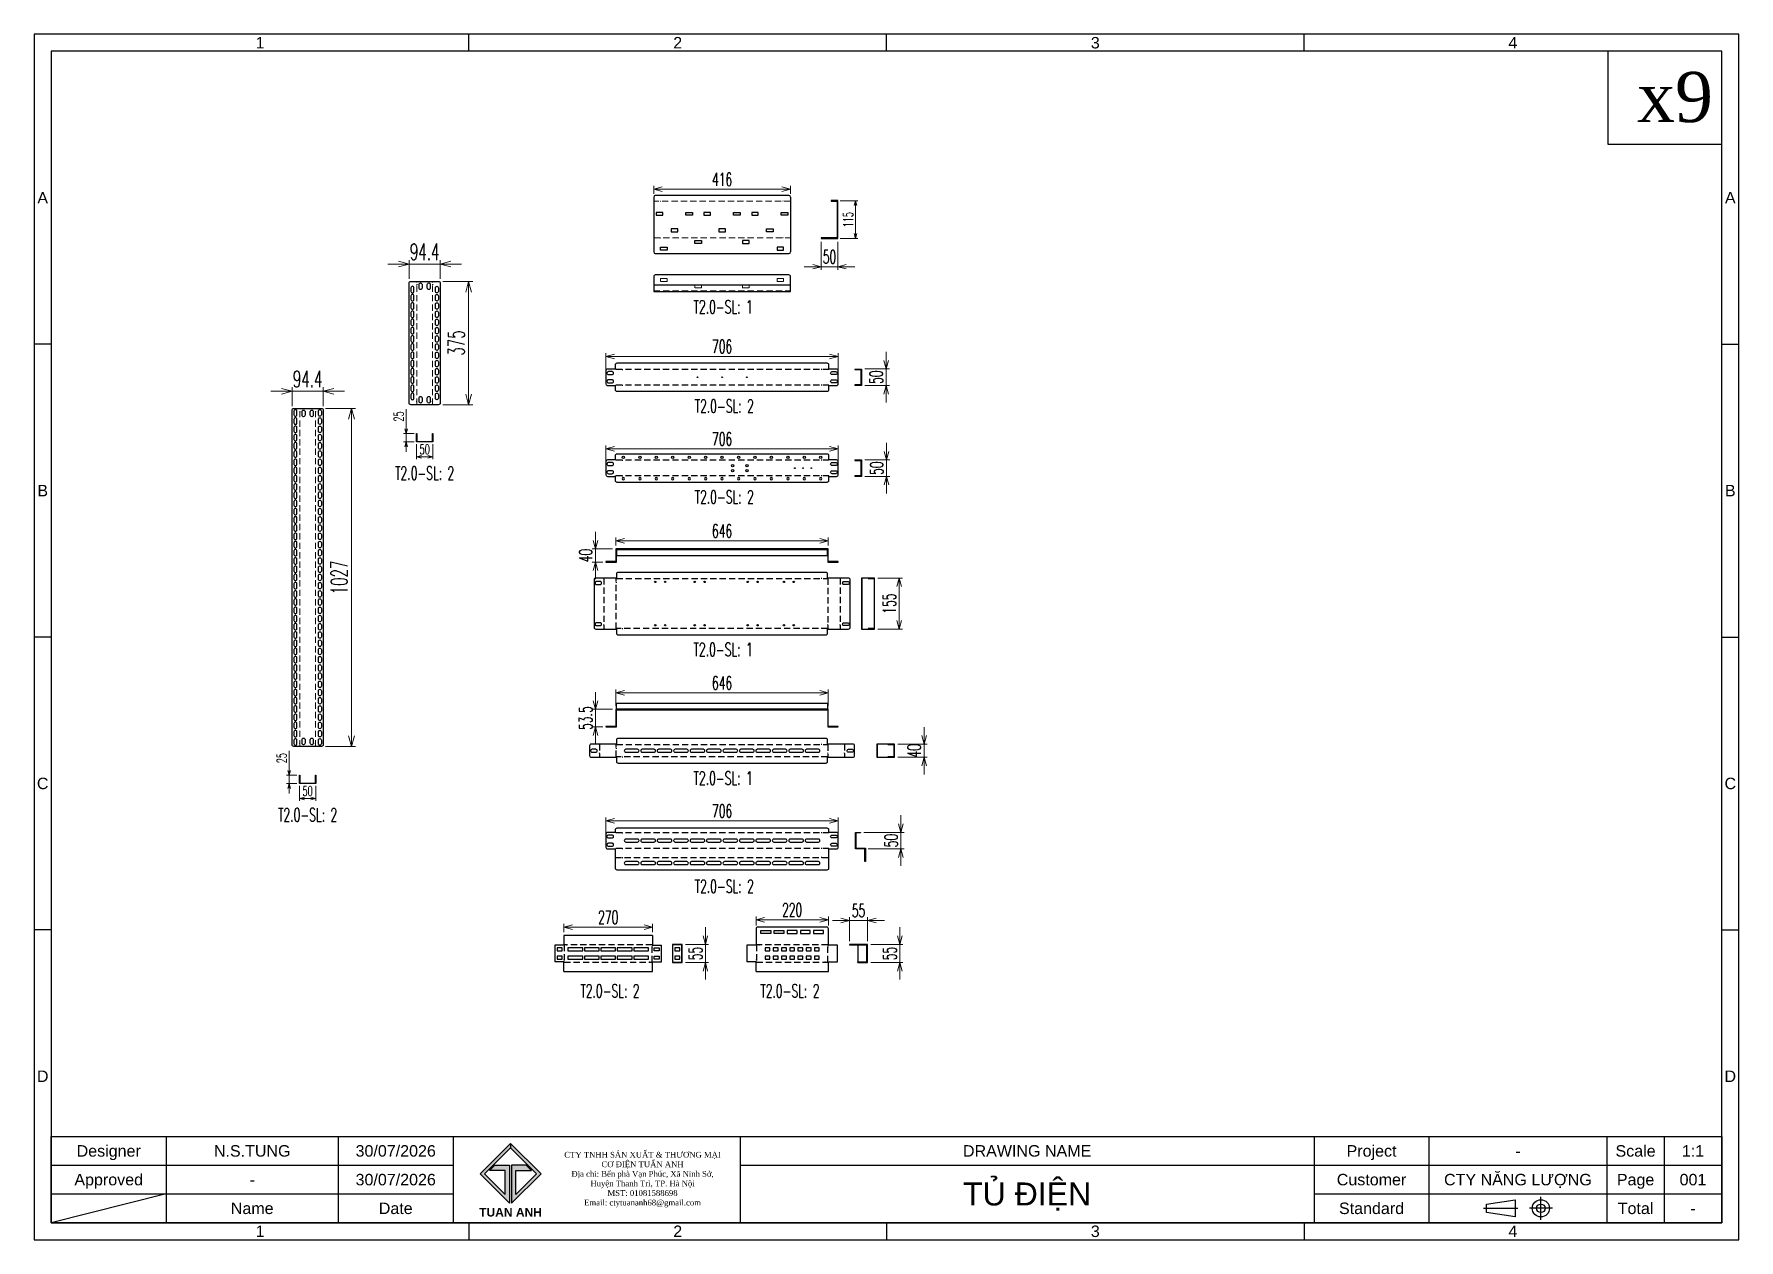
# Model space of a CAD drawing. Header units: millimetres. Extents: x -4798 to 103231, y 23514 to 54248.
# Drawn here: x 17477 to 22660, y 38868 to 42533 of the extents above; entities that cross this region are included whole.
import ezdxf
from ezdxf.enums import TextEntityAlignment as Align

# ---------------------------------------------------------------- set-up
doc = ezdxf.new("R2010")
doc.units = ezdxf.units.MM
doc.header["$LTSCALE"] = 3
doc.linetypes.add('HIDDEN', pattern=[9.525, 6.35, -3.175])
for name, color, linetype in [('@.0.DM. NÉT CHÍNH', 7, 'Continuous'), ('@.DM. NÉT CHÍNH', 7, 'Continuous'), ('@.HIDDEN', 8, 'HIDDEN'), ('@.TEXT', 7, 'Continuous'), ('@.VISIBLE', 7, 'Continuous'), ('dim', 7, 'Continuous')]:
    doc.layers.add(name, color=color, linetype=linetype)
doc.layers.add('@.DIM', color=8, linetype='Continuous', transparency=0.2)
doc.layers.add('@.DM. KÍCH THƯỚC', color=8, linetype='Continuous', lineweight=20, transparency=0.2)
doc.layers.add('@.DM. NÉT ĐỨT', color=8, linetype='HIDDEN', lineweight=9)
doc.styles.add('Ann_w01', font='romans.shx', dxfattribs={"width": 0.6, "bigfont": 'chineset.shx'})
doc.styles.add('Arial', font='arial.ttf')
doc.styles.add('KT18', font='times.ttf')
doc.dimstyles.new('Dim 01_SC15', dxfattribs={"dimscale": 15, "dimtxt": 2, "dimasz": 1, "dimexe": 0.5, "dimexo": 0.5, "dimgap": 0.5, "dimtad": 1, "dimdec": 1, "dimzin": 12, "dimdsep": 46, "dimtxsty": 'Ann_w01', "dimblk": 'OPEN30', "dimcen": 1.5, "dimclrd": 6, "dimclre": 6, "dimclrt": 3, "dimazin": 3, "dimtm": 1e-09, "dimtfac": 1, "dimtdec": 1, "dimtmove": 0, "dimatfit": 3, "dimldrblk": 'OPEN30', "dimfxl": 0, "dimtolj": 1, "dimlwd": 0, "dimlwe": 0, "dimarcsym": 0})
doc.dimstyles.new('Dim 01_SC20', dxfattribs={"dimscale": 20, "dimtxt": 2, "dimasz": 1.3, "dimexe": 0.5, "dimexo": 0.5, "dimgap": 0.5, "dimtad": 1, "dimdec": 1, "dimzin": 12, "dimdsep": 46, "dimtxsty": 'Ann_w01', "dimblk": 'OPEN30', "dimcen": 1.5, "dimclrd": 6, "dimclre": 6, "dimclrt": 3, "dimadec": 1, "dimazin": 3, "dimtm": 1e-09, "dimtfac": 1, "dimtdec": 1, "dimtix": 1, "dimtmove": 0, "dimatfit": 3, "dimldrblk": 'OPEN30', "dimfxl": 0, "dimtolj": 1, "dimlwd": 0, "dimlwe": 0, "dimarcsym": 0})
doc.dimstyles.new('Dim 01_SC25', dxfattribs={"dimscale": 25, "dimtxt": 2, "dimasz": 1.3, "dimexe": 0.5, "dimexo": 0.5, "dimgap": 0.5, "dimtad": 1, "dimdec": 1, "dimzin": 12, "dimdsep": 46, "dimtxsty": 'Ann_w01', "dimblk": 'OPEN30', "dimcen": 1.5, "dimclrd": 6, "dimclre": 6, "dimclrt": 3, "dimadec": 1, "dimazin": 3, "dimtm": 1e-09, "dimtfac": 1, "dimtdec": 1, "dimtix": 1, "dimtmove": 0, "dimatfit": 3, "dimldrblk": 'OPEN30', "dimfxl": 0, "dimtolj": 1, "dimlwd": 0, "dimlwe": 0, "dimarcsym": 0})

msp = doc.modelspace()

# ---------------------------------------------------------------- texts
at = {"layer": '@.0.DM. NÉT CHÍNH', "color": 1, "style": 'KT18'}
msp.add_text('x9', height=152.586, dxfattribs=at).set_placement((22466.23, 42341.76), align=Align.MIDDLE_CENTER)
at = {"layer": 'dim', "color": 2, "style": 'Ann_w01', "width": 0.6}
for s, p in [('T2.0-SL: 1', (19571.91, 41703.56)), ('T2.0-SL: 2', (19575.33, 41402.19)), ('T2.0-SL: 2', (18664.58, 41198.17)), ('T2.0-SL: 2', (19575.33, 41125.95)), ('T2.0-SL: 1', (19571.91, 40662.23)), ('T2.0-SL: 1', (19571.91, 40271.18)), ('T2.0-SL: 2', (18308.74, 40159.67)), ('T2.0-SL: 2', (19575.33, 39942.52)), ('T2.0-SL: 2', (19227.84, 39624.48)), ('T2.0-SL: 2', (19774.96, 39624.48))]:
    msp.add_text(s, height=40, dxfattribs=at).set_placement(p, align=Align.MIDDLE_CENTER)

# ---------------------------------------------------------------- blocks, each defined once
blk = doc.blocks.new('_Open30')
at = {"color": 0, "linetype": 'ByBlock', "lineweight": -2}
for p, q in [((-1, 0.27), (0, 0)), ((0, 0), (-1, -0.27)), ((0, 0), (-1, 0))]:
    blk.add_line(p, q, dxfattribs=at)
blk = doc.blocks.new('*D253')
at = {"layer": '@.DM. KÍCH THƯỚC', "color": 6, "lineweight": 0}
for p, q in [((18639.6, 41286), (18639.6, 41240.7)), ((18689.6, 41286), (18689.6, 41240.7)), ((18654.6, 41248.2), (18674.6, 41248.2))]:
    blk.add_line(p, q, dxfattribs=at)
at = {"layer": 'Defpoints', "color": 0}
for p in [(18639.6, 41293.5), (18689.6, 41293.5), (18689.6, 41248.2)]:
    blk.add_point(p, dxfattribs=at)
at = {"layer": '@.DM. KÍCH THƯỚC', "color": 6, "lineweight": 0, "xscale": 15, "yscale": 15, "zscale": 15, "rotation": 180}
blk.add_blockref('_Open30', (18639.6, 41248.2), dxfattribs=at)
at = {"layer": '@.DM. KÍCH THƯỚC', "color": 6, "lineweight": 0, "xscale": 15, "yscale": 15, "zscale": 15}
blk.add_blockref('_Open30', (18689.6, 41248.2), dxfattribs=at)
at = {"layer": '@.DM. KÍCH THƯỚC', "color": 3, "insert": (18664.6, 41270.7), "char_height": 30, "attachment_point": 5, "style": 'Ann_w01'}
blk.add_mtext('\\A1;50', dxfattribs=at)
blk = doc.blocks.new('*D254')
at = {"layer": '@.DM. NÉT CHÍNH', "color": 6, "lineweight": 0}
for p, q in [((18719.3, 41781.3), (18810.5, 41781.3)), ((18798, 41438.9), (18798, 41748.8)), ((18719.3, 41406.4), (18810.5, 41406.4))]:
    blk.add_line(p, q, dxfattribs=at)
at = {"layer": 'Defpoints', "color": 0}
for p in [(18706.8, 41781.3), (18798, 41781.3), (18706.8, 41406.4)]:
    blk.add_point(p, dxfattribs=at)
at = {"layer": '@.DM. NÉT CHÍNH', "color": 6, "lineweight": 0, "xscale": 32.5, "yscale": 32.5, "zscale": 32.5}
for p, rotation in [((18798, 41781.3), 90), ((18798, 41406.4), 270)]:
    blk.add_blockref('_Open30', p, dxfattribs=dict(at, rotation=rotation))
at = {"layer": '@.DM. NÉT CHÍNH', "color": 3, "insert": (18760.5, 41593.9), "char_height": 50, "attachment_point": 5, "rotation": 90, "style": 'Ann_w01'}
blk.add_mtext('\\A1;375', dxfattribs=at)
blk = doc.blocks.new('*D255')
at = {"layer": '@.DM. KÍCH THƯỚC', "color": 6, "lineweight": 0}
for p, q in [((18607.8, 41333.5), (18607.8, 41392.6)), ((18632.1, 41318.5), (18600.3, 41318.5)), ((18607.8, 41293.5), (18607.8, 41318.5)), ((18632.1, 41293.5), (18600.3, 41293.5)), ((18607.8, 41278.5), (18607.8, 41263.5))]:
    blk.add_line(p, q, dxfattribs=at)
at = {"layer": 'Defpoints', "color": 0}
for p in [(18607.8, 41318.5), (18639.6, 41318.5), (18639.6, 41293.5)]:
    blk.add_point(p, dxfattribs=at)
at = {"layer": '@.DM. KÍCH THƯỚC', "color": 6, "lineweight": 0, "xscale": 15, "yscale": 15, "zscale": 15}
for p, rotation in [((18607.8, 41318.5), 270), ((18607.8, 41293.5), 90)]:
    blk.add_blockref('_Open30', p, dxfattribs=dict(at, rotation=rotation))
at = {"layer": '@.DM. KÍCH THƯỚC', "color": 3, "insert": (18585.3, 41370.5), "char_height": 30, "attachment_point": 5, "rotation": 90, "style": 'Ann_w01'}
blk.add_mtext('\\A1;25', dxfattribs=at)
blk = doc.blocks.new('*D256')
at = {"layer": '@.VISIBLE', "color": 6, "lineweight": 0}
for p, q in [((18584.9, 41833.7), (18552.4, 41833.7)), ((18617.4, 41788.8), (18617.4, 41846.2)), ((18617.4, 41833.7), (18711.8, 41833.7)), ((18711.8, 41788.8), (18711.8, 41846.2)), ((18744.3, 41833.7), (18776.8, 41833.7))]:
    blk.add_line(p, q, dxfattribs=at)
at = {"layer": 'Defpoints', "color": 0}
for p in [(18711.8, 41833.7), (18617.4, 41776.3), (18711.8, 41776.3)]:
    blk.add_point(p, dxfattribs=at)
at = {"layer": '@.VISIBLE', "color": 6, "lineweight": 0, "xscale": 32.5, "yscale": 32.5, "zscale": 32.5}
blk.add_blockref('_Open30', (18617.4, 41833.7), dxfattribs=at)
at = {"layer": '@.VISIBLE', "color": 6, "lineweight": 0, "xscale": 32.5, "yscale": 32.5, "zscale": 32.5, "rotation": 180}
blk.add_blockref('_Open30', (18711.8, 41833.7), dxfattribs=at)
at = {"layer": '@.VISIBLE', "color": 3, "insert": (18664.6, 41871.2), "char_height": 50, "attachment_point": 5, "style": 'Ann_w01'}
blk.add_mtext('\\A1;94.4', dxfattribs=at)
blk = doc.blocks.new('Dau chan')
at = {"layer": '@.VISIBLE', "color": 1}
blk.add_line((-1, 0), (1, 0), dxfattribs=at)
blk = doc.blocks.new('Oval-L')
at = {"layer": '@.VISIBLE', "color": 6}
blk.add_lwpolyline([(-5.5, -4.5), (5.5, -4.5, 0.414214), (10, 0), (10, 0, 0.414214), (5.5, 4.5), (-5.5, 4.5, 0.414214), (-10, 0), (-10, 0, 0.414214)], format="xyb", close=True, dxfattribs=at)
blk = doc.blocks.new('*D238')
at = {"layer": '@.DM. KÍCH THƯỚC', "color": 6, "lineweight": 0}
for p, q in [((18283.7, 40247.5), (18283.7, 40202.2)), ((18333.7, 40247.5), (18333.7, 40202.2)), ((18298.7, 40209.7), (18318.7, 40209.7))]:
    blk.add_line(p, q, dxfattribs=at)
at = {"layer": 'Defpoints', "color": 0}
for p in [(18283.7, 40255), (18333.7, 40255), (18333.7, 40209.7)]:
    blk.add_point(p, dxfattribs=at)
at = {"layer": '@.DM. KÍCH THƯỚC', "color": 6, "lineweight": 0, "xscale": 15, "yscale": 15, "zscale": 15, "rotation": 180}
blk.add_blockref('_Open30', (18283.7, 40209.7), dxfattribs=at)
at = {"layer": '@.DM. KÍCH THƯỚC', "color": 6, "lineweight": 0, "xscale": 15, "yscale": 15, "zscale": 15}
blk.add_blockref('_Open30', (18333.7, 40209.7), dxfattribs=at)
at = {"layer": '@.DM. KÍCH THƯỚC', "color": 3, "insert": (18308.7, 40232.2), "char_height": 30, "attachment_point": 5, "style": 'Ann_w01'}
blk.add_mtext('\\A1;50', dxfattribs=at)
blk = doc.blocks.new('*D239')
at = {"layer": '@.DM. NÉT CHÍNH', "color": 6, "lineweight": 0}
for p, q in [((18363.4, 41394.9), (18454.6, 41394.9)), ((18442.1, 40400.4), (18442.1, 41362.4)), ((18363.4, 40367.9), (18454.6, 40367.9))]:
    blk.add_line(p, q, dxfattribs=at)
at = {"layer": 'Defpoints', "color": 0}
for p in [(18350.9, 41394.9), (18442.1, 41394.9), (18350.9, 40367.9)]:
    blk.add_point(p, dxfattribs=at)
at = {"layer": '@.DM. NÉT CHÍNH', "color": 6, "lineweight": 0, "xscale": 32.5, "yscale": 32.5, "zscale": 32.5}
for p, rotation in [((18442.1, 41394.9), 90), ((18442.1, 40367.9), 270)]:
    blk.add_blockref('_Open30', p, dxfattribs=dict(at, rotation=rotation))
at = {"layer": '@.DM. NÉT CHÍNH', "color": 3, "insert": (18404.6, 40881.4), "char_height": 50, "attachment_point": 5, "rotation": 90, "style": 'Ann_w01'}
blk.add_mtext('\\A1;1027', dxfattribs=at)
blk = doc.blocks.new('*D240')
at = {"layer": '@.DM. KÍCH THƯỚC', "color": 6, "lineweight": 0}
for p, q in [((18252, 40295), (18252, 40354.1)), ((18276.2, 40280), (18244.5, 40280)), ((18252, 40255), (18252, 40280)), ((18276.2, 40255), (18244.5, 40255)), ((18252, 40240), (18252, 40225))]:
    blk.add_line(p, q, dxfattribs=at)
at = {"layer": 'Defpoints', "color": 0}
for p in [(18252, 40280), (18283.7, 40280), (18283.7, 40255)]:
    blk.add_point(p, dxfattribs=at)
at = {"layer": '@.DM. KÍCH THƯỚC', "color": 6, "lineweight": 0, "xscale": 15, "yscale": 15, "zscale": 15}
for p, rotation in [((18252, 40280), 270), ((18252, 40255), 90)]:
    blk.add_blockref('_Open30', p, dxfattribs=dict(at, rotation=rotation))
at = {"layer": '@.DM. KÍCH THƯỚC', "color": 3, "insert": (18229.5, 40332), "char_height": 30, "attachment_point": 5, "rotation": 90, "style": 'Ann_w01'}
blk.add_mtext('\\A1;25', dxfattribs=at)
blk = doc.blocks.new('*D241')
at = {"layer": '@.VISIBLE', "color": 6, "lineweight": 0}
for p, q in [((18229, 41447.2), (18196.5, 41447.2)), ((18261.5, 41402.4), (18261.5, 41459.7)), ((18261.5, 41447.2), (18355.9, 41447.2)), ((18355.9, 41402.4), (18355.9, 41459.7)), ((18388.4, 41447.2), (18420.9, 41447.2))]:
    blk.add_line(p, q, dxfattribs=at)
at = {"layer": 'Defpoints', "color": 0}
for p in [(18355.9, 41447.2), (18261.5, 41389.9), (18355.9, 41389.9)]:
    blk.add_point(p, dxfattribs=at)
at = {"layer": '@.VISIBLE', "color": 6, "lineweight": 0, "xscale": 32.5, "yscale": 32.5, "zscale": 32.5}
blk.add_blockref('_Open30', (18261.5, 41447.2), dxfattribs=at)
at = {"layer": '@.VISIBLE', "color": 6, "lineweight": 0, "xscale": 32.5, "yscale": 32.5, "zscale": 32.5, "rotation": 180}
blk.add_blockref('_Open30', (18355.9, 41447.2), dxfattribs=at)
at = {"layer": '@.VISIBLE', "color": 3, "insert": (18308.7, 41484.7), "char_height": 50, "attachment_point": 5, "style": 'Ann_w01'}
blk.add_mtext('\\A1;94.4', dxfattribs=at)
blk = doc.blocks.new('Standard ISO')
at = {"color": 6}
for p, q in [((-6, 0), (0, 0)), ((6, 0), (2, 0)), ((4, -2), (4, 2))]:
    blk.add_line(p, q, dxfattribs=at)
blk.add_lwpolyline([(-0.5, 1.5), (-0.5, -1.5), (-5.5, -0.75), (-5.5, 0.75), (-0.5, 1.5)])
for radius in [1.5, 0.75]:
    blk.add_circle((4, 0), radius)
blk = doc.blocks.new('A$C4dbb82d6')
at = {"layer": '@.VISIBLE'}
h = blk.add_hatch(color=30, dxfattribs=at)
h.dxf.hatch_style = 1
h.paths.add_polyline_path([(0.21, 4.97), (3.62, 1.56), (3.62, 5.97), (1.92, 5.97), (1.3, 5.35), (3.12, 5.35), (3.12, 2.59), (0.74, 4.97), (3.75, 7.98), (3.75, 8.51)])
h = blk.add_hatch(color=150, dxfattribs=at)
h.dxf.hatch_style = 1
h.paths.add_polyline_path([(6.76, 4.97), (4.37, 2.59), (4.37, 5.35), (6.2, 5.35), (5.58, 5.97), (3.88, 5.97), (3.88, 1.56), (7.29, 4.97), (3.75, 8.51), (3.75, 7.98)])
at = {"layer": '@.VISIBLE', "color": 30}
blk.add_lwpolyline([(3.62, 5.97), (3.62, 1.56), (0.21, 4.97), (3.75, 8.51), (3.75, 7.98), (0.74, 4.97), (3.12, 2.59), (3.12, 5.35), (1.3, 5.35), (1.92, 5.97)], close=True, dxfattribs=at)
at = {"layer": '@.VISIBLE', "color": 150}
blk.add_lwpolyline([(3.88, 5.97), (3.88, 1.56), (7.29, 4.97), (3.75, 8.51), (3.75, 7.98), (6.76, 4.97), (4.37, 2.59), (4.37, 5.35), (6.2, 5.35), (5.58, 5.97)], close=True, dxfattribs=at)
at = {"layer": '@.VISIBLE', "color": 30, "insert": (3.75, 0.51), "char_height": 1, "attachment_point": 5, "style": 'Ann_w01'}
blk.add_mtext_dynamic_manual_height_columns('{\\fArial|b1|i0|c0|p34;\\W1;TUAN ANH}', width=7.5, gutter_width=49.6, heights=[0], dxfattribs=at)
blk = doc.blocks.new('KHUNG BAN VE (Made by Tung)')
at = {"layer": '@.VISIBLE', "color": 8}
for p, q in [((75.75, 207), (75.75, 210)), ((148.5, 207), (148.5, 210)), ((221.25, 207), (221.25, 210)), ((3, 156), (0, 156)), ((294, 156), (297, 156)), ((3, 105), (0, 105)), ((294, 105), (297, 105)), ((3, 54), (0, 54)), ((294, 54), (297, 54)), ((23, 18), (23, 3)), ((53, 18), (53, 3)), ((73, 18), (73, 3)), ((123, 18), (123, 3)), ((223, 18), (223, 3)), ((243, 18), (243, 3)), ((274, 18), (274, 3)), ((284, 18), (284, 3)), ((3, 13), (73, 13)), ((123, 13), (294, 13)), ((3, 8), (73, 8)), ((23, 8), (3, 3)), ((223, 8), (294, 8)), ((75.75, 3), (75.75, 0)), ((148.5, 3), (148.5, 0)), ((221.25, 3), (221.25, 0))]:
    blk.add_line(p, q, dxfattribs=at)
for points in [[(0, 0), (297, 0), (297, 210), (0, 210)], [(3, 3), (294, 3), (294, 207), (3, 207)], [(3, 18), (294, 18), (294, 3), (3, 3)]]:
    blk.add_lwpolyline(points, close=True, dxfattribs=at)
at = {"xscale": 1.5, "yscale": 1.5, "zscale": 1.5}
blk.add_blockref('A$C4dbb82d6', (77.375, 4.041), dxfattribs=at)
blk.add_blockref('Standard ISO', (258.5, 5.5))
at = {"layer": '@.TEXT', "color": 1, "style": 'Arial'}
for s, p in [('1', (39.375, 208.5)), ('2', (112.125, 208.5)), ('3', (184.875, 208.5)), ('4', (257.625, 208.5)), ('A', (1.5, 181.5)), ('A', (295.5, 181.5)), ('B', (1.5, 130.5)), ('B', (295.5, 130.5)), ('C', (1.5, 79.5)), ('C', (295.5, 79.5)), ('D', (1.5, 28.5)), ('D', (295.5, 28.5)), ('30/07/2026', (63, 15.5)), ('30/07/2026', (63, 10.5)), ('1', (39.375, 1.5)), ('2', (112.125, 1.5)), ('3', (184.875, 1.5)), ('4', (257.625, 1.5))]:
    blk.add_text(s, height=2, dxfattribs=at).set_placement(p, align=Align.MIDDLE_CENTER)
at = {"layer": '@.TEXT', "color": 2, "style": 'Arial'}
for s, p in [('Designer', (13, 15.5)), ('DRAWING NAME', (173, 15.5)), ('Project', (233, 15.5)), ('Scale', (279, 15.5)), ('Approved', (13, 10.5)), ('Customer', (233, 10.5)), ('Page', (279, 10.5)), ('Name', (38, 5.5)), ('Date', (63, 5.5)), ('Standard', (233, 5.5)), ('Total', (279, 5.5))]:
    blk.add_text(s, height=2, dxfattribs=at).set_placement(p, align=Align.MIDDLE_CENTER)
at = {"layer": '@.TEXT', "color": 1, "style": 'Arial'}
for tag, height, p in [('DESIGNER_NAME', 2, (38, 15.5)), ('PROJECT_CODE', 2, (258.5, 15.5)), ('SCALE', 2, (289, 15.5)), ('APPROVED_NAME', 2, (38, 10.5)), ('DRAWING_NAME', 4, (173, 8)), ('CUSTOMER_NAME', 2, (258.5, 10.5)), ('PAGE', 2, (289, 10.5)), ('TOTAL', 2, (289, 5.5))]:
    blk.add_attdef(tag, text='', height=height, dxfattribs=at).set_placement(p, align=Align.MIDDLE_CENTER)
at = {"layer": '@.VISIBLE', "color": 30, "insert": (106, 10.5), "char_height": 1, "attachment_point": 5, "style": 'Ann_w01'}
blk.add_mtext_dynamic_manual_height_columns('{\\fTimes New Roman|b0|i0|c0|p18;\\W1;CTY TNHH SẢN XUẤT & THƯƠNG MẠI CƠ ĐIỆN TUẤN ANH\\PĐịa chỉ: Bến phà Vạn Phúc, Xã Ninh Sở, Huyện Thanh Trì, TP. Hà Nội\\PMST: 01081588698\\PEmail: ctytuananh68@gmail.com}', width=28.70976, gutter_width=99.197, heights=[0], dxfattribs=at)
blk = doc.blocks.new('*D197')
at = {"layer": '@.VISIBLE', "color": 6, "lineweight": 0}
for p, q in [((19927.8, 42026.5), (19981.9, 42026.5)), ((19974.4, 41926.5), (19974.4, 42011.5)), ((19927.8, 41911.5), (19981.9, 41911.5))]:
    blk.add_line(p, q, dxfattribs=at)
at = {"layer": 'Defpoints', "color": 0}
for p in [(19920.3, 42026.5), (19974.4, 42026.5), (19920.3, 41911.5)]:
    blk.add_point(p, dxfattribs=at)
at = {"layer": '@.VISIBLE', "color": 6, "lineweight": 0, "xscale": 15, "yscale": 15, "zscale": 15}
for p, rotation in [((19974.4, 42026.5), 90), ((19974.4, 41911.5), 270)]:
    blk.add_blockref('_Open30', p, dxfattribs=dict(at, rotation=rotation))
at = {"layer": '@.VISIBLE', "color": 3, "insert": (19951.9, 41969), "char_height": 30, "attachment_point": 5, "rotation": 90, "style": 'Ann_w01'}
blk.add_mtext('\\A1;115', dxfattribs=at)
blk = doc.blocks.new('*D262')
at = {"color": 6, "lineweight": 0}
for p, q in [((19870.3, 41901.5), (19870.3, 41815.9)), ((19920.3, 41901.5), (19920.3, 41815.9)), ((19844.3, 41825.9), (19818.3, 41825.9)), ((19870.3, 41825.9), (19920.3, 41825.9)), ((19946.3, 41825.9), (19972.3, 41825.9))]:
    blk.add_line(p, q, dxfattribs=at)
at = {"layer": 'Defpoints', "color": 0}
for p in [(19870.3, 41911.5), (19920.3, 41911.5), (19920.3, 41825.9)]:
    blk.add_point(p, dxfattribs=at)
at = {"color": 6, "lineweight": 0, "xscale": 26, "yscale": 26, "zscale": 26}
blk.add_blockref('_Open30', (19870.3, 41825.9), dxfattribs=at)
at = {"color": 6, "lineweight": 0, "xscale": 26, "yscale": 26, "zscale": 26, "rotation": 180}
blk.add_blockref('_Open30', (19920.3, 41825.9), dxfattribs=at)
at = {"color": 3, "insert": (19895.3, 41855.9), "char_height": 40, "attachment_point": 5, "style": 'Ann_w01'}
blk.add_mtext('\\A1;50', dxfattribs=at)
blk = doc.blocks.new('*D263')
at = {"layer": '@.VISIBLE', "color": 6, "lineweight": 0}
for p, q in [((19671.9, 39823.3), (19671.9, 39850.9)), ((19697.9, 39840.9), (19865.9, 39840.9)), ((19891.9, 39823.3), (19891.9, 39850.9))]:
    blk.add_line(p, q, dxfattribs=at)
at = {"layer": 'Defpoints', "color": 0}
for p in [(19671.9, 39813.3), (19891.9, 39840.9), (19891.9, 39813.3)]:
    blk.add_point(p, dxfattribs=at)
at = {"layer": '@.VISIBLE', "color": 6, "lineweight": 0, "xscale": 26, "yscale": 26, "zscale": 26, "rotation": 180}
blk.add_blockref('_Open30', (19671.9, 39840.9), dxfattribs=at)
at = {"layer": '@.VISIBLE', "color": 6, "lineweight": 0, "xscale": 26, "yscale": 26, "zscale": 26}
blk.add_blockref('_Open30', (19891.9, 39840.9), dxfattribs=at)
at = {"layer": '@.VISIBLE', "color": 3, "insert": (19781.9, 39870.9), "char_height": 40, "attachment_point": 5, "style": 'Ann_w01'}
blk.add_mtext('\\A1;220', dxfattribs=at)
blk = doc.blocks.new('*D264')
at = {"layer": '@.VISIBLE', "color": 6, "lineweight": 0}
for p, q in [((20108.8, 39791.9), (20108.8, 39817.9)), ((20021, 39765.9), (20118.8, 39765.9)), ((20108.8, 39765.9), (20108.8, 39710.9)), ((20021, 39710.9), (20118.8, 39710.9)), ((20108.8, 39684.9), (20108.8, 39658.9))]:
    blk.add_line(p, q, dxfattribs=at)
at = {"layer": 'Defpoints', "color": 0}
for p in [(20011, 39765.9), (20011, 39710.9), (20108.8, 39710.9)]:
    blk.add_point(p, dxfattribs=at)
at = {"layer": '@.VISIBLE', "color": 6, "lineweight": 0, "xscale": 26, "yscale": 26, "zscale": 26}
for p, rotation in [((20108.8, 39765.9), 270), ((20108.8, 39710.9), 90)]:
    blk.add_blockref('_Open30', p, dxfattribs=dict(at, rotation=rotation))
at = {"layer": '@.VISIBLE', "color": 3, "insert": (20078.8, 39738.4), "char_height": 40, "attachment_point": 5, "rotation": 90, "style": 'Ann_w01'}
blk.add_mtext('\\A1;55', dxfattribs=at)
blk = doc.blocks.new('Oval 20x9')
at = {"layer": '@.VISIBLE', "color": 2}
blk.add_lwpolyline([(-5.5, -4.5), (5.5, -4.5, 0.414214), (10, 0), (10, 0, 0.414214), (5.5, 4.5), (-5.5, 4.5, 0.414214), (-10, 0), (-10, 0, 0.414214)], format="xyb", close=True, dxfattribs=at)
blk = doc.blocks.new('*D272')
at = {"layer": 'Defpoints', "color": 0}
for p in [(19215.8, 41553.3), (19215.8, 41469.9), (19921.8, 41469.9)]:
    blk.add_point(p, dxfattribs=at)
at = {"layer": 'dim', "color": 6, "lineweight": 0}
for p, q in [((19215.8, 41479.9), (19215.8, 41563.3)), ((19895.8, 41553.3), (19241.8, 41553.3)), ((19921.8, 41479.9), (19921.8, 41563.3))]:
    blk.add_line(p, q, dxfattribs=at)
at = {"layer": 'dim', "color": 6, "lineweight": 0, "xscale": 26, "yscale": 26, "zscale": 26, "rotation": 180}
blk.add_blockref('_Open30', (19215.8, 41553.3), dxfattribs=at)
at = {"layer": 'dim', "color": 6, "lineweight": 0, "xscale": 26, "yscale": 26, "zscale": 26}
blk.add_blockref('_Open30', (19921.8, 41553.3), dxfattribs=at)
at = {"layer": 'dim', "color": 3, "insert": (19568.8, 41583.3), "char_height": 40, "attachment_point": 5, "style": 'Ann_w01'}
blk.add_mtext('\\A1;706', dxfattribs=at)
blk = doc.blocks.new('*D273')
at = {"layer": 'Defpoints', "color": 0}
for p in [(19215.8, 41272.1), (19215.8, 41193.6), (19921.8, 41193.6)]:
    blk.add_point(p, dxfattribs=at)
at = {"layer": 'dim', "color": 6, "lineweight": 0}
for p, q in [((19215.8, 41203.6), (19215.8, 41282.1)), ((19895.8, 41272.1), (19241.8, 41272.1)), ((19921.8, 41203.6), (19921.8, 41282.1))]:
    blk.add_line(p, q, dxfattribs=at)
at = {"layer": 'dim', "color": 6, "lineweight": 0, "xscale": 26, "yscale": 26, "zscale": 26, "rotation": 180}
blk.add_blockref('_Open30', (19215.8, 41272.1), dxfattribs=at)
at = {"layer": 'dim', "color": 6, "lineweight": 0, "xscale": 26, "yscale": 26, "zscale": 26}
blk.add_blockref('_Open30', (19921.8, 41272.1), dxfattribs=at)
at = {"layer": 'dim', "color": 3, "insert": (19568.8, 41302.1), "char_height": 40, "attachment_point": 5, "style": 'Ann_w01'}
blk.add_mtext('\\A1;706', dxfattribs=at)
blk = doc.blocks.new('*U274')
at = {"layer": '@.VISIBLE'}
for points in [[(-7.5, 8), (7.5, 8), (7.5, 17), (-7.5, 17)], [(-7.5, -17), (7.5, -17), (7.5, -8), (-7.5, -8)]]:
    blk.add_lwpolyline(points, close=True, dxfattribs=at)
blk = doc.blocks.new('*U275')
at = {"layer": '@.VISIBLE', "color": 0, "linetype": 'ByBlock', "lineweight": -2}
for p in [(0, 0), (25, 0), (50, 0), (75, 0), (100, 0), (125, 0), (150, 0)]:
    blk.add_blockref('*U274', p, dxfattribs=at)
blk = doc.blocks.new('*D276')
at = {"layer": '@.DIM', "color": 6, "lineweight": 0}
for p, q in [((19517.9, 39791.9), (19517.9, 39817.9)), ((19457.5, 39765.9), (19527.9, 39765.9)), ((19517.9, 39765.9), (19517.9, 39710.9)), ((19457.5, 39710.9), (19527.9, 39710.9)), ((19517.9, 39684.9), (19517.9, 39658.9))]:
    blk.add_line(p, q, dxfattribs=at)
at = {"layer": 'Defpoints', "color": 0}
for p in [(19447.5, 39765.9), (19447.5, 39710.9), (19517.9, 39710.9)]:
    blk.add_point(p, dxfattribs=at)
at = {"layer": '@.DIM', "color": 6, "lineweight": 0, "xscale": 26, "yscale": 26, "zscale": 26}
for p, rotation in [((19517.9, 39765.9), 270), ((19517.9, 39710.9), 90)]:
    blk.add_blockref('_Open30', p, dxfattribs=dict(at, rotation=rotation))
at = {"layer": '@.DIM', "color": 3, "insert": (19487.9, 39738.4), "char_height": 40, "attachment_point": 5, "rotation": 90, "style": 'Ann_w01'}
blk.add_mtext('\\A1;55', dxfattribs=at)
blk = doc.blocks.new('*D277')
at = {"layer": '@.DIM', "color": 6, "lineweight": 0}
for p, q in [((19087.6, 39803.3), (19087.6, 39828.4)), ((19331.6, 39818.4), (19113.6, 39818.4)), ((19357.6, 39803.3), (19357.6, 39828.4))]:
    blk.add_line(p, q, dxfattribs=at)
at = {"layer": 'Defpoints', "color": 0}
for p in [(19087.6, 39818.4), (19087.6, 39793.3), (19357.6, 39793.3)]:
    blk.add_point(p, dxfattribs=at)
at = {"layer": '@.DIM', "color": 6, "lineweight": 0, "xscale": 26, "yscale": 26, "zscale": 26, "rotation": 180}
blk.add_blockref('_Open30', (19087.6, 39818.4), dxfattribs=at)
at = {"layer": '@.DIM', "color": 6, "lineweight": 0, "xscale": 26, "yscale": 26, "zscale": 26}
blk.add_blockref('_Open30', (19357.6, 39818.4), dxfattribs=at)
at = {"layer": '@.DIM', "color": 3, "insert": (19222.6, 39848.4), "char_height": 40, "attachment_point": 5, "style": 'Ann_w01'}
blk.add_mtext('\\A1;270', dxfattribs=at)
blk = doc.blocks.new('*U278')
at = {"color": 1}
blk.add_lwpolyline([(-22.5, -4.5), (22.5, -4.5), (22.5, 4.5), (-22.5, 4.5)], close=True, dxfattribs=at)
blk = doc.blocks.new('*U279')
at = {"color": 0, "linetype": 'ByBlock', "lineweight": -2}
for p in [(0, 0), (50, 0), (100, 0), (150, 0), (200, 0)]:
    blk.add_blockref('*U278', p, dxfattribs=at)
blk = doc.blocks.new('*U280')
at = {"color": 1}
blk.add_lwpolyline([(-22.5, -4.5), (22.5, -4.5), (22.5, 4.5), (-22.5, 4.5)], close=True, dxfattribs=at)
blk = doc.blocks.new('*U281')
at = {"color": 0, "linetype": 'ByBlock', "lineweight": -2}
for p in [(0, 0), (50, 0), (100, 0), (150, 0), (200, 0)]:
    blk.add_blockref('*U280', p, dxfattribs=at)
blk = doc.blocks.new('*D284')
at = {"layer": 'Defpoints', "color": 0}
for p in [(19245.8, 40968), (19891.8, 40992.6), (19891.8, 40968)]:
    blk.add_point(p, dxfattribs=at)
at = {"layer": 'dim', "color": 6, "lineweight": 0}
for p, q in [((19245.8, 40978), (19245.8, 41002.6)), ((19891.8, 40978), (19891.8, 41002.6)), ((19271.8, 40992.6), (19865.8, 40992.6))]:
    blk.add_line(p, q, dxfattribs=at)
at = {"layer": 'dim', "color": 6, "lineweight": 0, "xscale": 26, "yscale": 26, "zscale": 26, "rotation": 180}
blk.add_blockref('_Open30', (19245.8, 40992.6), dxfattribs=at)
at = {"layer": 'dim', "color": 6, "lineweight": 0, "xscale": 26, "yscale": 26, "zscale": 26}
blk.add_blockref('_Open30', (19891.8, 40992.6), dxfattribs=at)
at = {"layer": 'dim', "color": 3, "insert": (19568.8, 41022.6), "char_height": 40, "attachment_point": 5, "style": 'Ann_w01'}
blk.add_mtext('\\A1;646', dxfattribs=at)
blk = doc.blocks.new('*D285')
at = {"layer": 'Defpoints', "color": 0}
for p in [(19183.9, 40968), (19245.8, 40968), (19215.8, 40928)]:
    blk.add_point(p, dxfattribs=at)
at = {"layer": 'dim', "color": 6, "lineweight": 0}
for p, q in [((19183.9, 40994), (19183.9, 41020)), ((19235.8, 40968), (19173.9, 40968)), ((19183.9, 40928), (19183.9, 40968)), ((19205.8, 40928), (19173.9, 40928)), ((19183.9, 40902), (19183.9, 40876))]:
    blk.add_line(p, q, dxfattribs=at)
at = {"layer": 'dim', "color": 6, "lineweight": 0, "xscale": 26, "yscale": 26, "zscale": 26}
for p, rotation in [((19183.9, 40968), 270), ((19183.9, 40928), 90)]:
    blk.add_blockref('_Open30', p, dxfattribs=dict(at, rotation=rotation))
at = {"layer": 'dim', "color": 3, "insert": (19153.9, 40948), "char_height": 40, "attachment_point": 5, "rotation": 90, "style": 'Ann_w01'}
blk.add_mtext('\\A1;40', dxfattribs=at)
blk = doc.blocks.new('*U286')
at = {"layer": '@.VISIBLE'}
blk.add_lwpolyline([(-18, -4.5), (18, -4.5, 0.414214), (22.5, 0), (22.5, 0, 0.414214), (18, 4.5), (-18, 4.5, 0.414214), (-22.5, 0), (-22.5, 0, 0.414214)], format="xyb", close=True, dxfattribs=at)
blk = doc.blocks.new('*U287')
at = {"layer": '@.VISIBLE', "color": 0, "linetype": 'ByBlock', "lineweight": -2}
for p in [(0, 0), (50, 0), (100, 0), (150, 0), (200, 0), (250, 0), (300, 0), (350, 0), (400, 0), (450, 0), (500, 0), (550, 0)]:
    blk.add_blockref('*U286', p, dxfattribs=at)
blk = doc.blocks.new('*D288')
at = {"layer": 'Defpoints', "color": 0}
for p in [(19215.8, 40141.3), (19215.8, 40061.5), (19921.8, 40061.5)]:
    blk.add_point(p, dxfattribs=at)
at = {"layer": 'dim', "color": 6, "lineweight": 0}
for p, q in [((19215.8, 40071.5), (19215.8, 40151.3)), ((19895.8, 40141.3), (19241.8, 40141.3)), ((19921.8, 40071.5), (19921.8, 40151.3))]:
    blk.add_line(p, q, dxfattribs=at)
at = {"layer": 'dim', "color": 6, "lineweight": 0, "xscale": 26, "yscale": 26, "zscale": 26, "rotation": 180}
blk.add_blockref('_Open30', (19215.8, 40141.3), dxfattribs=at)
at = {"layer": 'dim', "color": 6, "lineweight": 0, "xscale": 26, "yscale": 26, "zscale": 26}
blk.add_blockref('_Open30', (19921.8, 40141.3), dxfattribs=at)
at = {"layer": 'dim', "color": 3, "insert": (19568.8, 40171.3), "char_height": 40, "attachment_point": 5, "style": 'Ann_w01'}
blk.add_mtext('\\A1;706', dxfattribs=at)
blk = doc.blocks.new('*U289')
at = {"layer": '@.VISIBLE'}
blk.add_lwpolyline([(-18, -4.5), (18, -4.5, 0.414214), (22.5, 0), (22.5, 0, 0.414214), (18, 4.5), (-18, 4.5, 0.414214), (-22.5, 0), (-22.5, 0, 0.414214)], format="xyb", close=True, dxfattribs=at)
blk = doc.blocks.new('*U290')
at = {"layer": '@.VISIBLE', "color": 0, "linetype": 'ByBlock', "lineweight": -2}
for p in [(0, 0), (50, 0), (100, 0), (150, 0), (200, 0), (250, 0), (300, 0), (350, 0), (400, 0), (450, 0), (500, 0), (550, 0)]:
    blk.add_blockref('*U289', p, dxfattribs=at)
blk = doc.blocks.new('*U291')
at = {"layer": '@.VISIBLE'}
blk.add_lwpolyline([(-18, -4.5), (18, -4.5, 0.414214), (22.5, 0), (22.5, 0, 0.414214), (18, 4.5), (-18, 4.5, 0.414214), (-22.5, 0), (-22.5, 0, 0.414214)], format="xyb", close=True, dxfattribs=at)
blk = doc.blocks.new('*U292')
at = {"layer": '@.VISIBLE', "color": 0, "linetype": 'ByBlock', "lineweight": -2}
for p in [(0, 0), (50, 0), (100, 0), (150, 0), (200, 0), (250, 0), (300, 0), (350, 0), (400, 0), (450, 0), (500, 0), (550, 0)]:
    blk.add_blockref('*U291', p, dxfattribs=at)
blk = doc.blocks.new('*D293')
at = {"layer": '@.VISIBLE', "color": 6, "lineweight": 0}
for p, q in [((20042.4, 40879.3), (20117, 40879.3)), ((20107, 40750.3), (20107, 40853.3)), ((20042.4, 40724.3), (20117, 40724.3))]:
    blk.add_line(p, q, dxfattribs=at)
at = {"layer": 'Defpoints', "color": 0}
for p in [(20032.4, 40879.3), (20107, 40879.3), (20032.4, 40724.3)]:
    blk.add_point(p, dxfattribs=at)
at = {"layer": '@.VISIBLE', "color": 6, "lineweight": 0, "xscale": 26, "yscale": 26, "zscale": 26}
for p, rotation in [((20107, 40879.3), 90), ((20107, 40724.3), 270)]:
    blk.add_blockref('_Open30', p, dxfattribs=dict(at, rotation=rotation))
at = {"layer": '@.VISIBLE', "color": 3, "insert": (20077, 40801.8), "char_height": 40, "attachment_point": 5, "rotation": 90, "style": 'Ann_w01'}
blk.add_mtext('\\A1;155', dxfattribs=at)
blk = doc.blocks.new('*D294')
at = {"layer": '@.VISIBLE', "color": 6, "lineweight": 0}
for p, q in [((20068.7, 41264.6), (20068.7, 41290.6)), ((20002.5, 41238.6), (20078.7, 41238.6)), ((20068.7, 41238.6), (20068.7, 41188.6)), ((20002.5, 41188.6), (20078.7, 41188.6)), ((20068.7, 41162.6), (20068.7, 41136.6))]:
    blk.add_line(p, q, dxfattribs=at)
at = {"layer": 'Defpoints', "color": 0}
for p in [(19992.5, 41238.6), (19992.5, 41188.6), (20068.7, 41188.6)]:
    blk.add_point(p, dxfattribs=at)
at = {"layer": '@.VISIBLE', "color": 6, "lineweight": 0, "xscale": 26, "yscale": 26, "zscale": 26}
for p, rotation in [((20068.7, 41238.6), 270), ((20068.7, 41188.6), 90)]:
    blk.add_blockref('_Open30', p, dxfattribs=dict(at, rotation=rotation))
at = {"layer": '@.VISIBLE', "color": 3, "insert": (20038.7, 41213.6), "char_height": 40, "attachment_point": 5, "rotation": 90, "style": 'Ann_w01'}
blk.add_mtext('\\A1;50', dxfattribs=at)
blk = doc.blocks.new('*D295')
at = {"layer": '@.VISIBLE', "color": 6, "lineweight": 0}
for p, q in [((20067.3, 41540.9), (20067.3, 41566.9)), ((20002.5, 41514.9), (20077.3, 41514.9)), ((20067.3, 41464.9), (20067.3, 41514.9)), ((20002.5, 41464.9), (20077.3, 41464.9)), ((20067.3, 41438.9), (20067.3, 41412.9))]:
    blk.add_line(p, q, dxfattribs=at)
at = {"layer": 'Defpoints', "color": 0}
for p in [(19992.5, 41514.9), (20067.3, 41514.9), (19992.5, 41464.9)]:
    blk.add_point(p, dxfattribs=at)
at = {"layer": '@.VISIBLE', "color": 6, "lineweight": 0, "xscale": 26, "yscale": 26, "zscale": 26}
for p, rotation in [((20067.3, 41514.9), 270), ((20067.3, 41464.9), 90)]:
    blk.add_blockref('_Open30', p, dxfattribs=dict(at, rotation=rotation))
at = {"layer": '@.VISIBLE', "color": 3, "insert": (20037.3, 41489.9), "char_height": 40, "attachment_point": 5, "rotation": 90, "style": 'Ann_w01'}
blk.add_mtext('\\A1;50', dxfattribs=at)
blk = doc.blocks.new('*D296')
at = {"layer": 'Defpoints', "color": 0}
for p in [(19891.8, 40530.6), (19245.8, 40480.6), (19891.8, 40480.6)]:
    blk.add_point(p, dxfattribs=at)
at = {"layer": 'dim', "color": 6, "lineweight": 0}
for p, q in [((19245.8, 40490.6), (19245.8, 40540.6)), ((19891.8, 40490.6), (19891.8, 40540.6)), ((19271.8, 40530.6), (19865.8, 40530.6))]:
    blk.add_line(p, q, dxfattribs=at)
at = {"layer": 'dim', "color": 6, "lineweight": 0, "xscale": 26, "yscale": 26, "zscale": 26, "rotation": 180}
blk.add_blockref('_Open30', (19245.8, 40530.6), dxfattribs=at)
at = {"layer": 'dim', "color": 6, "lineweight": 0, "xscale": 26, "yscale": 26, "zscale": 26}
blk.add_blockref('_Open30', (19891.8, 40530.6), dxfattribs=at)
at = {"layer": 'dim', "color": 3, "insert": (19568.8, 40560.6), "char_height": 40, "attachment_point": 5, "style": 'Ann_w01'}
blk.add_mtext('\\A1;646', dxfattribs=at)
blk = doc.blocks.new('*D297')
at = {"layer": 'Defpoints', "color": 0}
for p in [(19183.9, 40480.6), (19245.8, 40480.6), (19215.8, 40427.1)]:
    blk.add_point(p, dxfattribs=at)
at = {"layer": 'dim', "color": 6, "lineweight": 0}
for p, q in [((19183.9, 40506.6), (19183.9, 40532.6)), ((19235.8, 40480.6), (19173.9, 40480.6)), ((19183.9, 40427.1), (19183.9, 40480.6)), ((19205.8, 40427.1), (19173.9, 40427.1)), ((19183.9, 40401.1), (19183.9, 40375.1))]:
    blk.add_line(p, q, dxfattribs=at)
at = {"layer": 'dim', "color": 6, "lineweight": 0, "xscale": 26, "yscale": 26, "zscale": 26}
for p, rotation in [((19183.9, 40480.6), 270), ((19183.9, 40427.1), 90)]:
    blk.add_blockref('_Open30', p, dxfattribs=dict(at, rotation=rotation))
at = {"layer": 'dim', "color": 3, "insert": (19153.9, 40453.9), "char_height": 40, "attachment_point": 5, "rotation": 90, "style": 'Ann_w01'}
blk.add_mtext('\\A1;53.5', dxfattribs=at)
blk = doc.blocks.new('*U298')
at = {"layer": '@.VISIBLE'}
blk.add_circle((0, 0), 3.5, dxfattribs=at)
blk = doc.blocks.new('*U299')
at = {"layer": '@.VISIBLE', "color": 0, "linetype": 'ByBlock', "lineweight": -2}
for p in [(0, 0), (50, 0), (100, 0), (150, 0), (200, 0), (250, 0), (300, 0), (350, 0), (400, 0), (450, 0), (500, 0), (550, 0), (600, 0)]:
    blk.add_blockref('*U298', p, dxfattribs=at)
blk = doc.blocks.new('*U306')
at = {"layer": '@.VISIBLE'}
blk.add_circle((0, 0), 3.5, dxfattribs=at)
blk = doc.blocks.new('*U307')
at = {"layer": '@.VISIBLE', "color": 0, "linetype": 'ByBlock', "lineweight": -2}
for p in [(0, 0), (50, 0), (100, 0), (150, 0), (200, 0), (250, 0), (300, 0), (350, 0), (400, 0), (450, 0), (500, 0), (550, 0), (600, 0)]:
    blk.add_blockref('*U306', p, dxfattribs=at)
blk = doc.blocks.new('*D308')
at = {"layer": '@.VISIBLE', "color": 6, "lineweight": 0}
for p, q in [((19360.8, 42047.5), (19360.8, 42071.2)), ((19750.8, 42061.2), (19386.8, 42061.2)), ((19776.8, 42047.5), (19776.8, 42071.2))]:
    blk.add_line(p, q, dxfattribs=at)
at = {"layer": 'Defpoints', "color": 0}
for p in [(19360.8, 42061.2), (19360.8, 42037.5), (19776.8, 42037.5)]:
    blk.add_point(p, dxfattribs=at)
at = {"layer": '@.VISIBLE', "color": 6, "lineweight": 0, "xscale": 26, "yscale": 26, "zscale": 26, "rotation": 180}
blk.add_blockref('_Open30', (19360.8, 42061.2), dxfattribs=at)
at = {"layer": '@.VISIBLE', "color": 6, "lineweight": 0, "xscale": 26, "yscale": 26, "zscale": 26}
blk.add_blockref('_Open30', (19776.8, 42061.2), dxfattribs=at)
at = {"layer": '@.VISIBLE', "color": 3, "insert": (19568.8, 42091.2), "char_height": 40, "attachment_point": 5, "style": 'Ann_w01'}
blk.add_mtext('\\A1;416', dxfattribs=at)
blk = doc.blocks.new('*D318')
at = {"layer": '@.VISIBLE', "color": 6, "lineweight": 0}
for p, q in [((20182.8, 40400.6), (20182.8, 40426.6)), ((20102.7, 40374.6), (20192.8, 40374.6)), ((20102.7, 40334.6), (20192.8, 40334.6)), ((20182.8, 40334.6), (20182.8, 40374.6)), ((20182.8, 40308.6), (20182.8, 40282.6))]:
    blk.add_line(p, q, dxfattribs=at)
at = {"layer": 'Defpoints', "color": 0}
for p in [(20092.7, 40374.6), (20092.7, 40334.6), (20182.8, 40374.6)]:
    blk.add_point(p, dxfattribs=at)
at = {"layer": '@.VISIBLE', "color": 6, "lineweight": 0, "xscale": 26, "yscale": 26, "zscale": 26}
for p, rotation in [((20182.8, 40374.6), 270), ((20182.8, 40334.6), 90)]:
    blk.add_blockref('_Open30', p, dxfattribs=dict(at, rotation=rotation))
at = {"layer": '@.VISIBLE', "color": 3, "insert": (20152.8, 40354.6), "char_height": 40, "attachment_point": 5, "rotation": 90, "style": 'Ann_w01'}
blk.add_mtext('\\A1;40', dxfattribs=at)
blk = doc.blocks.new('*D319')
at = {"layer": '@.VISIBLE', "color": 6, "lineweight": 0}
for p, q in [((20112.5, 40132.5), (20112.5, 40158.5)), ((19999.3, 40106.5), (20122.5, 40106.5)), ((20112.5, 40106.5), (20112.5, 40056.5)), ((20012.8, 40056.5), (20122.5, 40056.5)), ((20112.5, 40030.5), (20112.5, 40004.5))]:
    blk.add_line(p, q, dxfattribs=at)
at = {"layer": 'Defpoints', "color": 0}
for p in [(19989.3, 40106.5), (20002.8, 40056.5), (20112.5, 40056.5)]:
    blk.add_point(p, dxfattribs=at)
at = {"layer": '@.VISIBLE', "color": 6, "lineweight": 0, "xscale": 26, "yscale": 26, "zscale": 26}
for p, rotation in [((20112.5, 40106.5), 270), ((20112.5, 40056.5), 90)]:
    blk.add_blockref('_Open30', p, dxfattribs=dict(at, rotation=rotation))
at = {"layer": '@.VISIBLE', "color": 3, "insert": (20082.5, 40081.5), "char_height": 40, "attachment_point": 5, "rotation": 90, "style": 'Ann_w01'}
blk.add_mtext('\\A1;50', dxfattribs=at)
blk = doc.blocks.new('*D320')
at = {"layer": '@.VISIBLE', "color": 6, "lineweight": 0}
for p, q in [((19930, 39838.6), (19904, 39838.6)), ((19956, 39775.9), (19956, 39848.6)), ((20011, 39838.6), (19956, 39838.6)), ((20011, 39775.9), (20011, 39848.6)), ((20037, 39838.6), (20063, 39838.6))]:
    blk.add_line(p, q, dxfattribs=at)
at = {"layer": 'Defpoints', "color": 0}
for p in [(19956, 39838.6), (19956, 39765.9), (20011, 39765.9)]:
    blk.add_point(p, dxfattribs=at)
at = {"layer": '@.VISIBLE', "color": 6, "lineweight": 0, "xscale": 26, "yscale": 26, "zscale": 26}
blk.add_blockref('_Open30', (19956, 39838.6), dxfattribs=at)
at = {"layer": '@.VISIBLE', "color": 6, "lineweight": 0, "xscale": 26, "yscale": 26, "zscale": 26, "rotation": 180}
blk.add_blockref('_Open30', (20011, 39838.6), dxfattribs=at)
at = {"layer": '@.VISIBLE', "color": 3, "insert": (19983.5, 39868.6), "char_height": 40, "attachment_point": 5, "style": 'Ann_w01'}
blk.add_mtext('\\A1;55', dxfattribs=at)

# ---------------------------------------------------------------- dimensions: what is measured, and where the dimension line sits
dim = msp.add_linear_dim(base=(19920.26, 41825.92), p1=(19870.26, 41911.55), p2=(19920.26, 41911.55), dimstyle='Dim 01_SC20', override={"dimfxl": 5, "dimarcsym": 1})
dim.commit()
dim.dimension.update_dxf_attribs({"geometry": '*D262', "text_midpoint": (19895.26, 41855.92)})
at = {"layer": '@.DIM'}
dim = msp.add_linear_dim(base=(19087.57, 39818.4), p1=(19357.57, 39793.33), p2=(19087.57, 39793.33), dimstyle='Dim 01_SC20', dxfattribs=at)
dim.commit()
dim.dimension.update_dxf_attribs({"geometry": '*D277', "text_midpoint": (19222.57, 39848.4)})
dim = msp.add_linear_dim(base=(19517.9, 39710.93), p1=(19447.52, 39765.93), p2=(19447.52, 39710.93), angle=90, dimstyle='Dim 01_SC20', dxfattribs=at)
dim.commit()
dim.dimension.update_dxf_attribs({"geometry": '*D276', "text_midpoint": (19487.9, 39738.43)})
at = {"layer": '@.DM. KÍCH THƯỚC'}
dim = msp.add_linear_dim(base=(18607.82, 41318.47), p1=(18639.58, 41293.47), p2=(18639.58, 41318.47), angle=90, dimstyle='Dim 01_SC15', override={"dimlwd": 0, "dimlwe": 0}, dxfattribs=at)
dim.commit()
dim.dimension.update_dxf_attribs({"geometry": '*D255', "text_midpoint": (18585.32, 41370.54)})
for base, p1, p2, picture, middle in [((18689.58, 41248.17), (18639.58, 41293.47), (18689.58, 41293.47), '*D253', (18664.58, 41270.67)), ((18333.74, 40209.67), (18283.74, 40254.97), (18333.74, 40254.97), '*D238', (18308.74, 40232.17))]:
    dim = msp.add_linear_dim(base=base, p1=p1, p2=p2, dimstyle='Dim 01_SC15', dxfattribs=at)
    dim.commit()
    dim.dimension.update_dxf_attribs({"geometry": picture, "text_midpoint": middle})
dim = msp.add_linear_dim(base=(18251.97, 40279.97), p1=(18283.74, 40254.97), p2=(18283.74, 40279.97), angle=90, dimstyle='Dim 01_SC15', dxfattribs=at)
dim.commit()
dim.dimension.update_dxf_attribs({"geometry": '*D240', "text_midpoint": (18229.47, 40332.04)})
at = {"layer": '@.DM. NÉT CHÍNH'}
for base, p1, p2, picture, middle in [((18797.9830463, 41781.34243855), (18706.78094725, 41406.39243855), (18706.78094725, 41781.34243855), '*D254', (18760.4830463, 41593.86743855)), ((18442.14, 41394.89), (18350.94, 40367.89), (18350.94, 41394.89), '*D239', (18404.64, 40881.39))]:
    dim = msp.add_linear_dim(base=base, p1=p1, p2=p2, angle=90, dimstyle='Dim 01_SC25', dxfattribs=at)
    dim.commit()
    dim.dimension.update_dxf_attribs({"geometry": picture, "text_midpoint": middle})
at = {"layer": '@.VISIBLE'}
for base, p1, p2, dimstyle, picture, middle in [((19360.76, 42061.24), (19776.76, 42037.55), (19360.76, 42037.55), 'Dim 01_SC20', '*D308', (19568.76, 42091.24)), ((18711.78, 41833.69), (18617.38, 41776.34), (18711.78, 41776.34), 'Dim 01_SC25', '*D256', (18664.58, 41871.19)), ((18355.94, 41447.24), (18261.54, 41389.89), (18355.94, 41389.89), 'Dim 01_SC25', '*D241', (18308.74, 41484.74)), ((19891.9, 39840.93), (19671.9, 39813.33), (19891.9, 39813.33), 'Dim 01_SC20', '*D263', (19781.9, 39870.93)), ((19956.04, 39838.57), (20011.04, 39765.93), (19956.04, 39765.93), 'Dim 01_SC20', '*D320', (19983.54, 39868.57))]:
    dim = msp.add_linear_dim(base=base, p1=p1, p2=p2, dimstyle=dimstyle, dxfattribs=at)
    dim.commit()
    dim.dimension.update_dxf_attribs({"geometry": picture, "text_midpoint": middle})
for base, p1, p2, dimstyle, picture, middle in [((19974.37, 42026.55), (19920.26, 41911.55), (19920.26, 42026.55), 'Dim 01_SC15', '*D197', (19951.87, 41969.05)), ((20067.3, 41514.86), (19992.48, 41464.86), (19992.48, 41514.86), 'Dim 01_SC20', '*D295', (20037.3, 41489.86)), ((20068.67, 41188.63), (19992.48, 41238.63), (19992.48, 41188.63), 'Dim 01_SC20', '*D294', (20038.67, 41213.63)), ((20106.96, 40879.35), (20032.42, 40724.35), (20032.42, 40879.35), 'Dim 01_SC20', '*D293', (20076.96, 40801.85)), ((20182.83, 40374.58), (20092.7, 40334.58), (20092.7, 40374.58), 'Dim 01_SC20', '*D318', (20152.83, 40354.58)), ((20112.47, 40056.47), (19989.3, 40106.47), (20002.8, 40056.47), 'Dim 01_SC20', '*D319', (20082.47, 40081.47)), ((20108.82, 39710.93), (20011.04, 39765.93), (20011.04, 39710.93), 'Dim 01_SC20', '*D264', (20078.82, 39738.43))]:
    dim = msp.add_linear_dim(base=base, p1=p1, p2=p2, angle=90, dimstyle=dimstyle, dxfattribs=at)
    dim.commit()
    dim.dimension.update_dxf_attribs({"geometry": picture, "text_midpoint": middle})
at = {"layer": 'dim'}
for base, p1, p2, picture, middle in [((19215.76, 41553.33), (19921.76, 41469.86), (19215.76, 41469.86), '*D272', (19568.76, 41583.33)), ((19215.76, 41272.1), (19921.76, 41193.63), (19215.76, 41193.63), '*D273', (19568.76, 41302.1)), ((19891.76, 40992.57), (19245.76, 40968.04), (19891.76, 40968.04), '*D284', (19568.76, 41022.57))]:
    dim = msp.add_linear_dim(base=base, p1=p1, p2=p2, dimstyle='Dim 01_SC20', dxfattribs=at)
    dim.commit()
    dim.dimension.update_dxf_attribs({"geometry": picture, "text_midpoint": middle})
for base, p1, p2, picture, middle in [((19183.93, 40968.04), (19215.76, 40928.04), (19245.76, 40968.04), '*D285', (19153.93, 40948.04)), ((19183.93, 40480.64), (19215.76, 40427.14), (19245.76, 40480.64), '*D297', (19153.93, 40453.89))]:
    dim = msp.add_linear_dim(base=base, p1=p1, p2=p2, angle=90, dimstyle='Dim 01_SC20', dxfattribs=at)
    dim.commit()
    dim.dimension.update_dxf_attribs({"geometry": picture, "text_midpoint": middle})
dim = msp.add_linear_dim(base=(19891.76, 40530.56), p1=(19245.76, 40480.64), p2=(19891.76, 40480.64), dimstyle='Dim 01_SC20', override={"dimlwd": 0, "dimlwe": 0}, dxfattribs=at)
dim.commit()
dim.dimension.update_dxf_attribs({"geometry": '*D296', "text_midpoint": (19568.76, 40560.56)})
dim = msp.add_linear_dim(base=(19215.76, 40141.3), p1=(19921.76, 40061.47), p2=(19215.76, 40061.47), dimstyle='Dim 01_SC20', dxfattribs=at)
dim.commit()
dim.dimension.update_dxf_attribs({"geometry": '*D288', "text_midpoint": (19568.76, 40141.3), "dimtype": 160})

# ---------------------------------------------------------------- linework, layer by layer
for p, q in [((19360.76, 41770.62), (19776.76, 41770.62)), ((19992.42, 40864.35), (19993.92, 40864.35)), ((19993.92, 40879.35), (19993.92, 40724.35)), ((19992.42, 40739.35), (19993.92, 40739.35)), ((20039.2, 40354.58), (20040.7, 40354.58)), ((20039.2, 40354.58), (20040.7, 40354.58)), ((20040.7, 40374.58), (20040.7, 40334.58))]:
    msp.add_line(p, q)
for points in [[(22607.98, 42480.45), (22262.1, 42480.45), (22262.1, 42198.26), (22607.98, 42198.26)], [(19992.42, 40724.35), (20032.42, 40724.35), (20032.42, 40879.35), (19992.42, 40879.35)], [(20039.2, 40334.58), (20092.7, 40334.58), (20092.7, 40374.58), (20039.2, 40374.58)]]:
    msp.add_lwpolyline(points, close=True)
msp.add_lwpolyline([(19360.76, 41750.62), (19776.76, 41750.62), (19776.76, 41795.62, 0.4142136), (19771.76, 41800.62), (19365.76, 41800.62, 0.4142136), (19360.76, 41795.62)], format="xyb", close=True)
for points in [[(20012.42, 40879.35), (20012.42, 40877.85), (20030.92, 40877.85), (20030.92, 40725.85), (20012.42, 40725.85), (20012.42, 40724.35)], [(20072.7, 40374.58), (20072.7, 40373.08), (20091.2, 40373.08), (20091.2, 40336.08), (20072.7, 40336.08), (20072.7, 40334.58)]]:
    msp.add_lwpolyline(points)
at = {"color": 3}
for centre in [(19365.76, 40867.85), (19395.76, 40867.85), (19485.76, 40867.85), (19515.76, 40867.85), (19646.76, 40867.85), (19676.76, 40867.85), (19756.76, 40867.85), (19786.76, 40867.85), (19365.76, 40735.85), (19395.76, 40735.85), (19485.76, 40735.85), (19515.76, 40735.85), (19646.76, 40735.85), (19676.76, 40735.85), (19756.76, 40735.85), (19786.76, 40735.85)]:
    msp.add_circle(centre, 2, dxfattribs=at)
at = {"layer": '@.DM. NÉT CHÍNH'}
for p, q in [((19360.76, 42037.55), (19360.76, 41870.55)), ((19771.76, 42042.55), (19365.76, 42042.55)), ((19880.26, 41913.55), (19880.26, 41911.55)), ((19905.26, 41913.55), (19905.26, 41911.55)), ((19365.76, 41865.55), (19771.76, 41865.55))]:
    msp.add_line(p, q, dxfattribs=at)
for points in [[(19368.76, 41982.01), (19388.76, 41982.01), (19388.76, 41991.01), (19368.76, 41991.01)], [(19478.76, 41982.01), (19458.76, 41982.01), (19458.76, 41991.01), (19478.76, 41991.01)], [(19513.76, 41982.01), (19533.76, 41982.01), (19533.76, 41991.01), (19513.76, 41991.01)], [(19623.76, 41982.01), (19603.76, 41982.01), (19603.76, 41991.01), (19623.76, 41991.01)], [(19658.76, 41982.01), (19678.76, 41982.01), (19678.76, 41991.01), (19658.76, 41991.01)], [(19768.76, 41982.01), (19748.76, 41982.01), (19748.76, 41991.01), (19768.76, 41991.01)], [(19413.76, 41932.05), (19433.76, 41932.05), (19433.76, 41941.05), (19413.76, 41941.05)], [(19558.76, 41932.05), (19578.76, 41932.05), (19578.76, 41941.05), (19558.76, 41941.05)], [(19723.76, 41932.05), (19703.76, 41932.05), (19703.76, 41941.05), (19723.76, 41941.05)], [(19381.76, 41885.05), (19401.76, 41885.05), (19401.76, 41876.05), (19381.76, 41876.05)], [(19486.26, 41905.05), (19506.26, 41905.05), (19506.26, 41896.05), (19486.26, 41896.05)], [(19651.26, 41905.05), (19631.26, 41905.05), (19631.26, 41896.05), (19651.26, 41896.05)], [(19755.76, 41885.05), (19735.76, 41885.05), (19735.76, 41876.05), (19755.76, 41876.05)], [(18689.58, 41318.47), (18689.58, 41293.47), (18639.58, 41293.47), (18639.58, 41318.47), (18641.08, 41318.47), (18641.08, 41294.97), (18688.08, 41294.97), (18688.08, 41318.47)], [(18333.74, 40279.97), (18333.74, 40254.97), (18283.74, 40254.97), (18283.74, 40279.97), (18285.24, 40279.97), (18285.24, 40256.47), (18332.24, 40256.47), (18332.24, 40279.97)]]:
    msp.add_lwpolyline(points, close=True, dxfattribs=at)
for points in [[(18622.38, 41781.34), (18706.78, 41781.34, -0.4142136), (18711.78, 41776.34), (18711.78, 41411.39, -0.4142136), (18706.78, 41406.39), (18622.38, 41406.39, -0.4142136), (18617.38, 41411.39), (18617.38, 41776.34, -0.4142136)], [(18266.54, 41394.89), (18350.94, 41394.89, -0.4142136), (18355.94, 41389.89), (18355.94, 40372.89, -0.4142136), (18350.94, 40367.89), (18266.54, 40367.89, -0.4142136), (18261.54, 40372.89), (18261.54, 41389.89, -0.4142136)]]:
    msp.add_lwpolyline(points, format="xyb", close=True, dxfattribs=at)
for centre, start, end in [((19365.76, 42037.55), 90, 180), ((19365.76, 41870.55), 180, 270)]:
    msp.add_arc(centre, 5, start, end, dxfattribs=at)
at = {"layer": '@.DM. NÉT ĐỨT'}
for p, q in [((18640.98, 41406.39), (18640.98, 41781.34)), ((18688.18, 41406.39), (18688.18, 41781.34)), ((19360.76, 41752.62), (19776.76, 41752.62)), ((18285.14, 40367.89), (18285.14, 41394.89)), ((18332.34, 40367.89), (18332.34, 41394.89))]:
    msp.add_line(p, q, dxfattribs=at)
for points in [[(19776.76, 42024.55), (19360.76, 42024.55)], [(19360.76, 41913.55), (19776.76, 41913.55)]]:
    msp.add_lwpolyline(points, dxfattribs=at)
for points in [[(19401.76, 41781.12), (19381.76, 41781.12), (19381.76, 41790.12), (19401.76, 41790.12)], [(19735.76, 41781.12), (19755.76, 41781.12), (19755.76, 41790.12), (19735.76, 41790.12)], [(19506.26, 41761.11), (19486.26, 41761.11), (19486.26, 41770.11), (19506.26, 41770.11)], [(19631.26, 41761.11), (19651.26, 41761.11), (19651.26, 41770.11), (19631.26, 41770.11)]]:
    msp.add_lwpolyline(points, close=True, dxfattribs=at)
at = {"layer": '@.HIDDEN', "linetype": 'HIDDEN'}
for p, q in [((19209.66, 40879.35), (19209.66, 40724.35)), ((19927.86, 40879.35), (19927.86, 40724.35)), ((19196.16, 40374.58), (19196.16, 40334.58)), ((19941.36, 40374.58), (19941.36, 40334.58)), ((19243.76, 40030.37), (19893.76, 40030.37))]:
    msp.add_line(p, q, dxfattribs=at)
for points in [[(19893.76, 41513.56), (19243.76, 41513.56)], [(19893.76, 41466.16), (19243.76, 41466.16)], [(19893.76, 41237.33), (19243.76, 41237.33)], [(19893.76, 41189.93), (19243.76, 41189.93)], [(19893.76, 40105.17), (19243.76, 40105.17)], [(19893.76, 40057.77), (19243.76, 40057.77)]]:
    msp.add_lwpolyline(points, dxfattribs=at)
for points in [[(19890.46, 40725.65), (19247.06, 40725.65), (19247.06, 40878.05), (19890.46, 40878.05)], [(19890.46, 40335.88), (19247.06, 40335.88), (19247.06, 40373.28), (19890.46, 40373.28)]]:
    msp.add_lwpolyline(points, close=True, dxfattribs=at)
at = {"layer": '@.HIDDEN'}
for points in [[(19088.87, 39712.23), (19356.27, 39712.23), (19356.27, 39764.63), (19088.87, 39764.63)], [(19673.6, 39712.23), (19890.2, 39712.23), (19890.2, 39764.63), (19673.6, 39764.63)]]:
    msp.add_lwpolyline(points, close=True, dxfattribs=at)
at = {"layer": '@.VISIBLE'}
for p, q in [((19776.76, 42037.55), (19776.76, 41870.55)), ((19381.21, 42024.55), (19382.21, 42024.55)), ((19754.39, 42024.55), (19753.39, 42024.55)), ((19381.21, 41913.55), (19382.21, 41913.55)), ((19754.39, 41913.55), (19753.39, 41913.55)), ((19243.76, 41514.86), (19243.76, 41513.56)), ((19893.76, 41514.86), (19893.76, 41513.56)), ((19972.48, 41514.86), (19972.48, 41513.36)), ((19992.48, 41502.36), (19990.98, 41502.36)), ((19992.48, 41477.36), (19990.98, 41477.36)), ((19243.76, 41464.86), (19243.76, 41466.16)), ((19893.76, 41464.86), (19893.76, 41466.16)), ((19972.48, 41466.36), (19972.48, 41464.86)), ((19243.76, 41238.63), (19243.76, 41237.33)), ((19893.76, 41238.63), (19893.76, 41237.33)), ((19972.48, 41238.63), (19972.48, 41237.13)), ((19992.48, 41226.13), (19990.98, 41226.13)), ((19243.76, 41188.63), (19243.76, 41189.93)), ((19893.76, 41188.63), (19893.76, 41189.93)), ((19972.48, 41190.13), (19972.48, 41188.63)), ((19992.48, 41201.13), (19990.98, 41201.13)), ((19247.76, 40879.35), (19247.76, 40878.05)), ((19889.76, 40879.35), (19889.76, 40878.05)), ((19247.76, 40724.35), (19247.76, 40725.65)), ((19889.76, 40724.35), (19889.76, 40725.65)), ((19247.76, 40374.58), (19247.76, 40373.28)), ((19247.76, 40334.58), (19247.76, 40335.88)), ((19889.76, 40374.58), (19889.76, 40373.28)), ((19889.76, 40334.58), (19889.76, 40335.88)), ((19243.76, 40106.47), (19243.76, 40105.17)), ((19893.76, 40106.47), (19893.76, 40105.17)), ((19974.3, 40093.97), (19975.8, 40093.97)), ((19974.3, 40068.97), (19975.8, 40068.97)), ((19243.76, 40056.47), (19243.76, 40057.77)), ((19893.76, 40056.47), (19893.76, 40057.77)), ((19088.87, 39764.13), (19087.57, 39764.13)), ((19088.87, 39759.07), (19088.87, 39757.07)), ((19095.83, 39764.63), (19097.83, 39764.63)), ((19349.31, 39764.63), (19347.31, 39764.63)), ((19356.27, 39764.13), (19357.57, 39764.13)), ((19356.27, 39759.07), (19356.27, 39757.07)), ((19673.6, 39764.13), (19671.9, 39764.13)), ((19673.6, 39759.07), (19673.6, 39757.07)), ((19680.56, 39764.63), (19682.56, 39764.63)), ((19883.24, 39764.63), (19881.24, 39764.63)), ((19890.2, 39764.13), (19891.9, 39764.13)), ((19890.2, 39759.07), (19890.2, 39757.07)), ((19956.04, 39765.93), (19956.04, 39763.93)), ((19971.04, 39765.93), (19971.04, 39763.93)), ((19088.87, 39712.73), (19087.57, 39712.73)), ((19088.87, 39717.8), (19088.87, 39719.8)), ((19095.83, 39712.23), (19097.83, 39712.23)), ((19349.31, 39712.23), (19347.31, 39712.23)), ((19356.27, 39717.8), (19356.27, 39719.8)), ((19356.27, 39712.73), (19357.57, 39712.73)), ((19673.6, 39712.73), (19671.9, 39712.73)), ((19673.6, 39717.8), (19673.6, 39719.8)), ((19680.56, 39712.23), (19682.56, 39712.23)), ((19883.24, 39712.23), (19881.24, 39712.23)), ((19890.2, 39717.8), (19890.2, 39719.8)), ((19890.2, 39712.73), (19891.9, 39712.73)), ((19981.04, 39710.93), (19981.04, 39712.93))]:
    msp.add_line(p, q, dxfattribs=at)
at = {"layer": '@.VISIBLE', "color": 2}
for p, q in [((19920.26, 42026.55), (19900.26, 42026.55)), ((19900.26, 42026.55), (19900.26, 42024.55)), ((19900.26, 42024.55), (19918.26, 42024.55)), ((19918.26, 42024.55), (19918.26, 41913.55)), ((19920.26, 41911.55), (19920.26, 42026.55)), ((19918.26, 41913.55), (19870.26, 41913.55)), ((19870.26, 41913.55), (19870.26, 41911.55)), ((19870.26, 41911.55), (19920.26, 41911.55))]:
    msp.add_line(p, q, dxfattribs=at)
at = {"layer": '@.VISIBLE', "color": 1}
for p, q in [((19265.13, 41513.56), (19267.13, 41513.56)), ((19872.39, 41513.56), (19870.39, 41513.56)), ((19265.13, 41466.16), (19267.13, 41466.16)), ((19872.39, 41466.16), (19870.39, 41466.16)), ((19265.13, 41237.33), (19267.13, 41237.33)), ((19872.39, 41237.33), (19870.39, 41237.33)), ((19265.13, 41189.93), (19267.13, 41189.93)), ((19872.39, 41189.93), (19870.39, 41189.93)), ((19209.66, 40867.2), (19209.66, 40865.2)), ((19247.06, 40867.2), (19247.06, 40865.2)), ((19265.13, 40878.05), (19267.13, 40878.05)), ((19872.39, 40878.05), (19870.39, 40878.05)), ((19890.46, 40867.2), (19890.46, 40865.2)), ((19927.86, 40867.2), (19927.86, 40865.2)), ((19209.66, 40736.49), (19209.66, 40738.49)), ((19247.06, 40736.49), (19247.06, 40738.49)), ((19265.13, 40725.65), (19267.13, 40725.65)), ((19872.39, 40725.65), (19870.39, 40725.65)), ((19890.46, 40736.49), (19890.46, 40738.49)), ((19927.86, 40736.49), (19927.86, 40738.49)), ((19196.16, 40362.44), (19196.16, 40360.44)), ((19196.16, 40346.73), (19196.16, 40348.73)), ((19247.06, 40362.44), (19247.06, 40360.44)), ((19247.06, 40346.73), (19247.06, 40348.73)), ((19265.13, 40373.28), (19267.13, 40373.28)), ((19265.13, 40335.88), (19267.13, 40335.88)), ((19872.39, 40373.28), (19870.39, 40373.28)), ((19872.39, 40335.88), (19870.39, 40335.88)), ((19890.46, 40362.44), (19890.46, 40360.44)), ((19890.46, 40346.73), (19890.46, 40348.73)), ((19941.36, 40362.44), (19941.36, 40360.44)), ((19941.36, 40346.73), (19941.36, 40348.73)), ((19265.13, 40105.17), (19267.13, 40105.17)), ((19872.39, 40105.17), (19870.39, 40105.17)), ((19265.13, 40057.77), (19267.13, 40057.77)), ((19265.13, 40030.37), (19267.13, 40030.37)), ((19872.39, 40057.77), (19870.39, 40057.77)), ((19872.39, 40030.37), (19870.39, 40030.37))]:
    msp.add_line(p, q, dxfattribs=at)
at = {"layer": '@.VISIBLE'}
for points in [[(19893.76, 41514.86), (19893.76, 41527.26, 0.4142136), (19888.76, 41532.26), (19248.76, 41532.26, 0.4142136), (19243.76, 41527.26), (19243.76, 41514.86)], [(19243.76, 41514.86), (19220.76, 41514.86, 0.4142136), (19215.76, 41509.86), (19215.76, 41469.86, 0.4142136), (19220.76, 41464.86), (19243.76, 41464.86)], [(19893.76, 41464.86), (19916.76, 41464.86, 0.4142136), (19921.76, 41469.86), (19921.76, 41509.86, 0.4142136), (19916.76, 41514.86), (19893.76, 41514.86)], [(19243.76, 41464.86), (19243.76, 41452.46, 0.4142136), (19248.76, 41447.46), (19888.76, 41447.46, 0.4142136), (19893.76, 41452.46), (19893.76, 41464.86)], [(19243.76, 41238.63), (19220.76, 41238.63, 0.4142136), (19215.76, 41233.63), (19215.76, 41193.63, 0.4142136), (19220.76, 41188.63), (19243.76, 41188.63)], [(19893.76, 41238.63), (19893.76, 41251.03, 0.4142136), (19888.76, 41256.03), (19248.76, 41256.03, 0.4142136), (19243.76, 41251.03), (19243.76, 41238.63)], [(19893.76, 41188.63), (19916.76, 41188.63, 0.4142136), (19921.76, 41193.63), (19921.76, 41233.63, 0.4142136), (19916.76, 41238.63), (19893.76, 41238.63)], [(19243.76, 41188.63), (19243.76, 41176.23, 0.4142136), (19248.76, 41171.23), (19888.76, 41171.23, 0.4142136), (19893.76, 41176.23), (19893.76, 41188.63)], [(19889.76, 40879.35), (19889.76, 40891.75, 0.4142136), (19884.76, 40896.75), (19252.76, 40896.75, 0.4142136), (19247.76, 40891.75), (19247.76, 40879.35)], [(19247.76, 40879.35), (19184.46, 40879.35, 0.4142136), (19179.46, 40874.35), (19179.46, 40729.35, 0.4142136), (19184.46, 40724.35), (19247.76, 40724.35)], [(19889.76, 40724.35), (19953.06, 40724.35, 0.4142136), (19958.06, 40729.35), (19958.06, 40874.35, 0.4142136), (19953.06, 40879.35), (19889.76, 40879.35)], [(19247.76, 40724.35), (19247.76, 40711.95, 0.4142136), (19252.76, 40706.95), (19884.76, 40706.95, 0.4142136), (19889.76, 40711.95), (19889.76, 40724.35)], [(19889.76, 40374.58), (19889.76, 40386.98, 0.4142136), (19884.76, 40391.98), (19252.76, 40391.98, 0.4142136), (19247.76, 40386.98), (19247.76, 40374.58)], [(19247.76, 40374.58), (19170.96, 40374.58, 0.4142136), (19165.96, 40369.58), (19165.96, 40339.58, 0.4142136), (19170.96, 40334.58), (19247.76, 40334.58)], [(19247.76, 40334.58), (19247.76, 40322.18, 0.4142136), (19252.76, 40317.18), (19884.76, 40317.18, 0.4142136), (19889.76, 40322.18), (19889.76, 40334.58)], [(19889.76, 40334.58), (19966.56, 40334.58, 0.4142136), (19971.56, 40339.58), (19971.56, 40369.58, 0.4142136), (19966.56, 40374.58), (19889.76, 40374.58)], [(19243.76, 40106.47), (19220.76, 40106.47, 0.4142136), (19215.76, 40101.47), (19215.76, 40061.47, 0.4142136), (19220.76, 40056.47), (19243.76, 40056.47)], [(19893.76, 40106.47), (19893.76, 40113.87, 0.4142136), (19888.76, 40118.87), (19248.76, 40118.87, 0.4142136), (19243.76, 40113.87), (19243.76, 40106.47)], [(19893.76, 40056.47), (19916.76, 40056.47, 0.4142136), (19921.76, 40061.47), (19921.76, 40101.47, 0.4142136), (19916.76, 40106.47), (19893.76, 40106.47)], [(19243.76, 40056.47), (19243.76, 39997.97, 0.4142136), (19248.76, 39992.97), (19888.76, 39992.97, 0.4142136), (19893.76, 39997.97), (19893.76, 40056.47)], [(19919.3, 39764.13), (19891.9, 39764.13), (19891.9, 39813.33, 0.4142136), (19886.9, 39818.33), (19676.9, 39818.33, 0.4142136), (19671.9, 39813.33), (19671.9, 39764.13), (19644.5, 39764.13)]]:
    msp.add_lwpolyline(points, format="xyb", dxfattribs=at)
for points in [[(19972.48, 41514.86), (19992.48, 41514.86), (19992.48, 41464.86), (19972.48, 41464.86)], [(19972.48, 41513.36), (19990.98, 41513.36), (19990.98, 41466.36), (19972.48, 41466.36)], [(19972.48, 41238.63), (19992.48, 41238.63), (19992.48, 41188.63), (19972.48, 41188.63)], [(19972.48, 41237.13), (19990.98, 41237.13), (19990.98, 41190.13), (19972.48, 41190.13)], [(19247.76, 40966.54), (19247.76, 40948.04), (19889.76, 40948.04), (19889.76, 40966.54)], [(19247.76, 40480.64), (19247.76, 40499.14), (19889.76, 40499.14), (19889.76, 40480.64)], [(19087.57, 39793.33), (19087.57, 39764.13), (19060.17, 39764.13)], [(19060.17, 39764.13), (19060.17, 39712.73)], [(19357.57, 39793.33), (19087.57, 39793.33)], [(19357.57, 39793.33), (19357.57, 39764.13), (19384.97, 39764.13)], [(19384.97, 39712.73), (19384.97, 39764.13)], [(19417.52, 39712.43), (19446.02, 39712.43), (19446.02, 39764.43), (19417.52, 39764.43)], [(19644.5, 39764.13), (19644.5, 39712.73)], [(19919.3, 39712.73), (19919.3, 39764.13)], [(19981.04, 39710.93), (20011.04, 39710.93), (20011.04, 39765.93), (19956.04, 39765.93)], [(19981.04, 39712.93), (20009.04, 39712.93), (20009.04, 39763.93), (19956.04, 39763.93)], [(19981.04, 39763.93), (19981.04, 39712.93)], [(19087.57, 39683.53), (19087.57, 39712.73), (19060.17, 39712.73)], [(19357.57, 39683.53), (19357.57, 39712.73), (19384.97, 39712.73)], [(19671.9, 39683.53), (19671.9, 39712.73), (19644.5, 39712.73)], [(19891.9, 39683.53), (19891.9, 39712.73), (19919.3, 39712.73)], [(19087.57, 39683.53), (19357.57, 39683.53)], [(19671.9, 39683.53), (19891.9, 39683.53)]]:
    msp.add_lwpolyline(points, dxfattribs=at)
for points in [[(19921.76, 40929.54), (19891.76, 40929.54), (19891.76, 40968.04), (19245.76, 40968.04), (19245.76, 40929.54), (19215.76, 40929.54), (19215.76, 40928.04), (19247.26, 40928.04), (19247.26, 40966.54), (19890.26, 40966.54), (19890.26, 40928.04), (19921.76, 40928.04)], [(19921.76, 40428.64), (19891.76, 40428.64), (19891.76, 40480.64), (19245.76, 40480.64), (19245.76, 40428.64), (19215.76, 40428.64), (19215.76, 40427.14), (19247.26, 40427.14), (19247.26, 40479.14), (19890.26, 40479.14), (19890.26, 40427.14), (19921.76, 40427.14)], [(19989.3, 40104.97), (19975.8, 40104.97), (19975.8, 40057.97), (20004.3, 40057.97), (20004.3, 40017.97), (20002.8, 40017.97), (20002.8, 40056.47), (19974.3, 40056.47), (19974.3, 40106.47), (19989.3, 40106.47)], [(19417.52, 39710.93), (19447.52, 39710.93), (19447.52, 39765.93), (19417.52, 39765.93)], [(19716.9, 39798.83), (19686.9, 39798.83), (19686.9, 39807.83), (19716.9, 39807.83)], [(19756.9, 39798.83), (19726.9, 39798.83), (19726.9, 39807.83), (19756.9, 39807.83)], [(19766.9, 39798.83), (19796.9, 39798.83), (19796.9, 39807.83), (19766.9, 39807.83)], [(19806.9, 39798.83), (19836.9, 39798.83), (19836.9, 39807.83), (19806.9, 39807.83)], [(19846.9, 39798.83), (19876.9, 39798.83), (19876.9, 39807.83), (19846.9, 39807.83)], [(19067.67, 39746.43), (19082.67, 39746.43), (19082.67, 39755.43), (19067.67, 39755.43)], [(19067.67, 39721.43), (19082.67, 39721.43), (19082.67, 39730.43), (19067.67, 39730.43)], [(19377.47, 39746.43), (19362.47, 39746.43), (19362.47, 39755.43), (19377.47, 39755.43)], [(19377.47, 39721.43), (19362.47, 39721.43), (19362.47, 39730.43), (19377.47, 39730.43)], [(19425.02, 39746.43), (19440.02, 39746.43), (19440.02, 39755.43), (19425.02, 39755.43)], [(19425.02, 39721.43), (19440.02, 39721.43), (19440.02, 39730.43), (19425.02, 39730.43)]]:
    msp.add_lwpolyline(points, close=True, dxfattribs=at)
for centre, radius in [((19493.82, 41489.86), 1), ((19568.86, 41489.86), 1), ((19643.82, 41489.86), 1), ((19600.76, 41221.13), 3.5), ((19600.76, 41206.13), 3.5), ((19644.76, 41221.13), 3.5), ((19644.76, 41206.13), 3.5), ((19789.81, 41213.63), 1), ((19814.81, 41213.63), 1), ((19839.81, 41213.63), 1)]:
    msp.add_circle(centre, radius, dxfattribs=at)
for centre, start, end in [((19771.76, 42037.55), 0, 90), ((19771.76, 41870.55), 270, 0)]:
    msp.add_arc(centre, 5, start, end, dxfattribs=at)

# ---------------------------------------------------------------- block references
at = {"color": 1}
for name, p in [('*U279', (19122.67, 39750.93)), ('*U281', (19122.67, 39725.93))]:
    msp.add_blockref(name, p, dxfattribs=at)
at = {"layer": '@.VISIBLE', "xscale": 17.45240288922202, "yscale": 17.45240288922202, "zscale": 17.45240288922202}
msp.add_blockref('KHUNG BAN VE (Made by Tung)', (17476.97, 38867.8), dxfattribs=at).add_auto_attribs({'APPROVED_NAME': '-', 'DESIGNER_NAME': 'N.S.TUNG', 'TOTAL': '-', 'PAGE': '001', 'SCALE': '1:1', 'CUSTOMER_NAME': 'CTY NĂNG LƯỢNG', 'PROJECT_CODE': '-', 'DRAWING_NAME': 'TỦ ĐIỆN'})
at = {"layer": '@.VISIBLE'}
for name, p, rotation in [('Oval-L', (18627.38, 41756.34), 90), ('Oval-L', (18627.38, 41731.34), 90), ('Dau chan', (18640.98, 41771.34), 270), ('Oval-L', (18627.38, 41706.34), 90), ('Oval-L', (18627.38, 41681.34), 90), ('Oval-L', (18627.38, 41656.34), 90), ('Oval-L', (18627.38, 41631.34), 90), ('Oval-L', (18627.38, 41606.34), 90), ('Oval-L', (18627.38, 41581.34), 90), ('Oval-L', (18627.38, 41556.34), 90), ('Oval-L', (18627.38, 41531.34), 90), ('Oval-L', (18627.38, 41506.34), 90), ('Oval-L', (18627.38, 41481.34), 90), ('Oval-L', (18627.38, 41456.34), 90), ('Oval-L', (18627.38, 41431.34), 90), ('Dau chan', (18688.18, 41416.39), 90.00000000000001), ('Oval-L', (18271.54, 41381.39), 90), ('Oval-L', (18271.54, 41356.39), 90), ('Dau chan', (18285.14, 41384.89), 270), ('Oval-L', (18271.54, 41331.39), 90), ('Oval-L', (18271.54, 41306.39), 90), ('Oval-L', (18271.54, 41281.39), 90), ('Oval-L', (18271.54, 41256.39), 90), ('Oval-L', (18271.54, 41231.39), 90), ('Oval-L', (18271.54, 41206.39), 90), ('Oval-L', (18271.54, 41181.39), 90), ('Oval-L', (18271.54, 41156.39), 90), ('Oval-L', (18271.54, 41131.39), 90), ('Oval-L', (18271.54, 41106.39), 90), ('Oval-L', (18271.54, 41081.39), 90), ('Oval-L', (18271.54, 41056.39), 90), ('Oval-L', (18271.54, 41031.39), 90), ('Oval-L', (18271.54, 41006.39), 90), ('Oval-L', (18271.54, 40981.39), 90), ('Oval-L', (18271.54, 40956.39), 90), ('Oval-L', (18271.54, 40931.39), 90), ('Oval-L', (18271.54, 40906.39), 90), ('Oval-L', (18271.54, 40881.39), 90), ('Oval-L', (18271.54, 40856.39), 90), ('Oval-L', (18271.54, 40831.39), 90), ('Oval-L', (18271.54, 40806.39), 90), ('Oval-L', (18271.54, 40781.39), 90), ('Oval-L', (18271.54, 40756.39), 90), ('Oval-L', (18271.54, 40731.39), 90), ('Oval-L', (18271.54, 40706.39), 90), ('Oval-L', (18271.54, 40681.39), 90), ('Oval-L', (18271.54, 40656.39), 90), ('Oval-L', (18271.54, 40631.39), 90), ('Oval-L', (18271.54, 40606.39), 90), ('Oval-L', (18271.54, 40581.39), 90), ('Oval-L', (18271.54, 40556.39), 90), ('Oval-L', (18271.54, 40531.39), 90), ('Oval-L', (18271.54, 40506.39), 90), ('Oval-L', (18271.54, 40481.39), 90), ('Oval-L', (18271.54, 40456.39), 90), ('Oval-L', (18271.54, 40431.39), 90), ('Oval-L', (18271.54, 40406.39), 90), ('Oval-L', (18271.54, 40381.39), 90), ('Dau chan', (18332.34, 40377.89), 90.00000000000001)]:
    msp.add_blockref(name, p, dxfattribs=dict(at, rotation=rotation))
at = {"layer": '@.VISIBLE', "xscale": -1}
for name, p, rotation in [('Oval-L', (18652.08, 41766.34), 270), ('Oval-L', (18677.08, 41766.34), 270), ('Dau chan', (18688.18, 41771.34), 90), ('Oval-L', (18701.78, 41756.34), 270), ('Oval-L', (18701.78, 41731.34), 270), ('Oval-L', (18701.78, 41706.34), 270), ('Oval-L', (18701.78, 41681.34), 270), ('Oval-L', (18701.78, 41656.34), 270), ('Oval-L', (18701.78, 41631.34), 270), ('Oval-L', (18701.78, 41606.34), 270), ('Oval-L', (18701.78, 41581.34), 270), ('Oval-L', (18701.78, 41556.34), 270), ('Oval-L', (18701.78, 41531.34), 270), ('Oval-L', (18701.78, 41506.34), 270), ('Oval-L', (18701.78, 41481.34), 270), ('Dau chan', (18640.98, 41416.39), 270), ('Oval-L', (18652.08, 41421.39), 270), ('Oval-L', (18677.08, 41421.39), 270), ('Oval-L', (18701.78, 41456.34), 270), ('Oval-L', (18701.78, 41431.34), 270), ('Oval-L', (18296.24, 41379.89), 270), ('Oval-L', (18321.24, 41379.89), 270), ('Dau chan', (18332.34, 41384.89), 90), ('Oval-L', (18345.94, 41381.39), 270), ('Oval-L', (18345.94, 41356.39), 270), ('Oval-L', (18345.94, 41331.39), 270), ('Oval-L', (18345.94, 41306.39), 270), ('Oval-L', (18345.94, 41281.39), 270), ('Oval-L', (18345.94, 41256.39), 270), ('Oval-L', (18345.94, 41231.39), 270), ('Oval-L', (18345.94, 41206.39), 270), ('Oval-L', (18345.94, 41181.39), 270), ('Oval-L', (18345.94, 41156.39), 270), ('*U307', (19268.76, 41181.23), 180), ('Oval-L', (18345.94, 41131.39), 270), ('Oval-L', (18345.94, 41106.39), 270), ('Oval-L', (18345.94, 41081.39), 270), ('Oval-L', (18345.94, 41056.39), 270), ('Oval-L', (18345.94, 41031.39), 270), ('Oval-L', (18345.94, 41006.39), 270), ('Oval-L', (18345.94, 40981.39), 270), ('Oval-L', (18345.94, 40956.39), 270), ('Oval-L', (18345.94, 40931.39), 270), ('Oval-L', (18345.94, 40906.39), 270), ('Oval-L', (18345.94, 40881.39), 270), ('Oval-L', (18345.94, 40856.39), 270), ('Oval-L', (18345.94, 40831.39), 270), ('Oval-L', (18345.94, 40806.39), 270), ('Oval-L', (18345.94, 40781.39), 270), ('Oval-L', (18345.94, 40756.39), 270), ('Oval-L', (18345.94, 40731.39), 270), ('Oval-L', (18345.94, 40706.39), 270), ('Oval-L', (18345.94, 40681.39), 270), ('Oval-L', (18345.94, 40656.39), 270), ('Oval-L', (18345.94, 40631.39), 270), ('Oval-L', (18345.94, 40606.39), 270), ('Oval-L', (18345.94, 40581.39), 270), ('Oval-L', (18345.94, 40556.39), 270), ('Oval-L', (18345.94, 40531.39), 270), ('Oval-L', (18345.94, 40506.39), 270), ('Oval-L', (18345.94, 40481.39), 270), ('Oval-L', (18345.94, 40456.39), 270), ('Oval-L', (18345.94, 40431.39), 270), ('Dau chan', (18285.14, 40377.89), 270), ('Oval-L', (18296.24, 40382.89), 270), ('Oval-L', (18321.24, 40382.89), 270), ('Oval-L', (18345.94, 40406.39), 270), ('Oval-L', (18345.94, 40381.39), 270)]:
    msp.add_blockref(name, p, dxfattribs=dict(at, rotation=rotation))
at = {"layer": '@.VISIBLE'}
for name, p in [('Oval 20x9', (19228.76, 41502.36)), ('Oval 20x9', (19228.76, 41477.36)), ('Oval 20x9', (19228.76, 41226.13)), ('*U299', (19268.76, 41246.03)), ('Oval 20x9', (19228.76, 41201.13)), ('Oval 20x9', (19192.46, 40864.35)), ('Oval 20x9', (19192.46, 40739.35)), ('Oval 20x9', (19178.96, 40354.58)), ('Oval 20x9', (19178.96, 40354.58)), ('*U287', (19293.76, 40354.58)), ('Oval 20x9', (19228.76, 40093.97)), ('Oval 20x9', (19228.76, 40068.97)), ('*U292', (19293.76, 40081.47)), ('*U290', (19293.76, 40012.97)), ('*U275', (19706.9, 39738.43))]:
    msp.add_blockref(name, p, dxfattribs=at)
at = {"layer": '@.VISIBLE', "xscale": -1}
for p in [(19908.76, 41502.36), (19908.76, 41477.36), (19908.76, 41226.13), (19908.76, 41201.13), (19945.06, 40864.35), (19945.06, 40739.35), (19958.56, 40354.58), (19958.56, 40354.58), (19908.76, 40093.97), (19908.76, 40068.97)]:
    msp.add_blockref('Oval 20x9', p, dxfattribs=at)

msp.set_redraw_order([(e.dxf.handle, doc.entitydb.next_handle()) for e in msp.query("TEXT MTEXT ATTDEF DIMENSION ARC_DIMENSION")])  # texts and dimensions are drawn at this point

doc.saveas('drawing.dxf')
